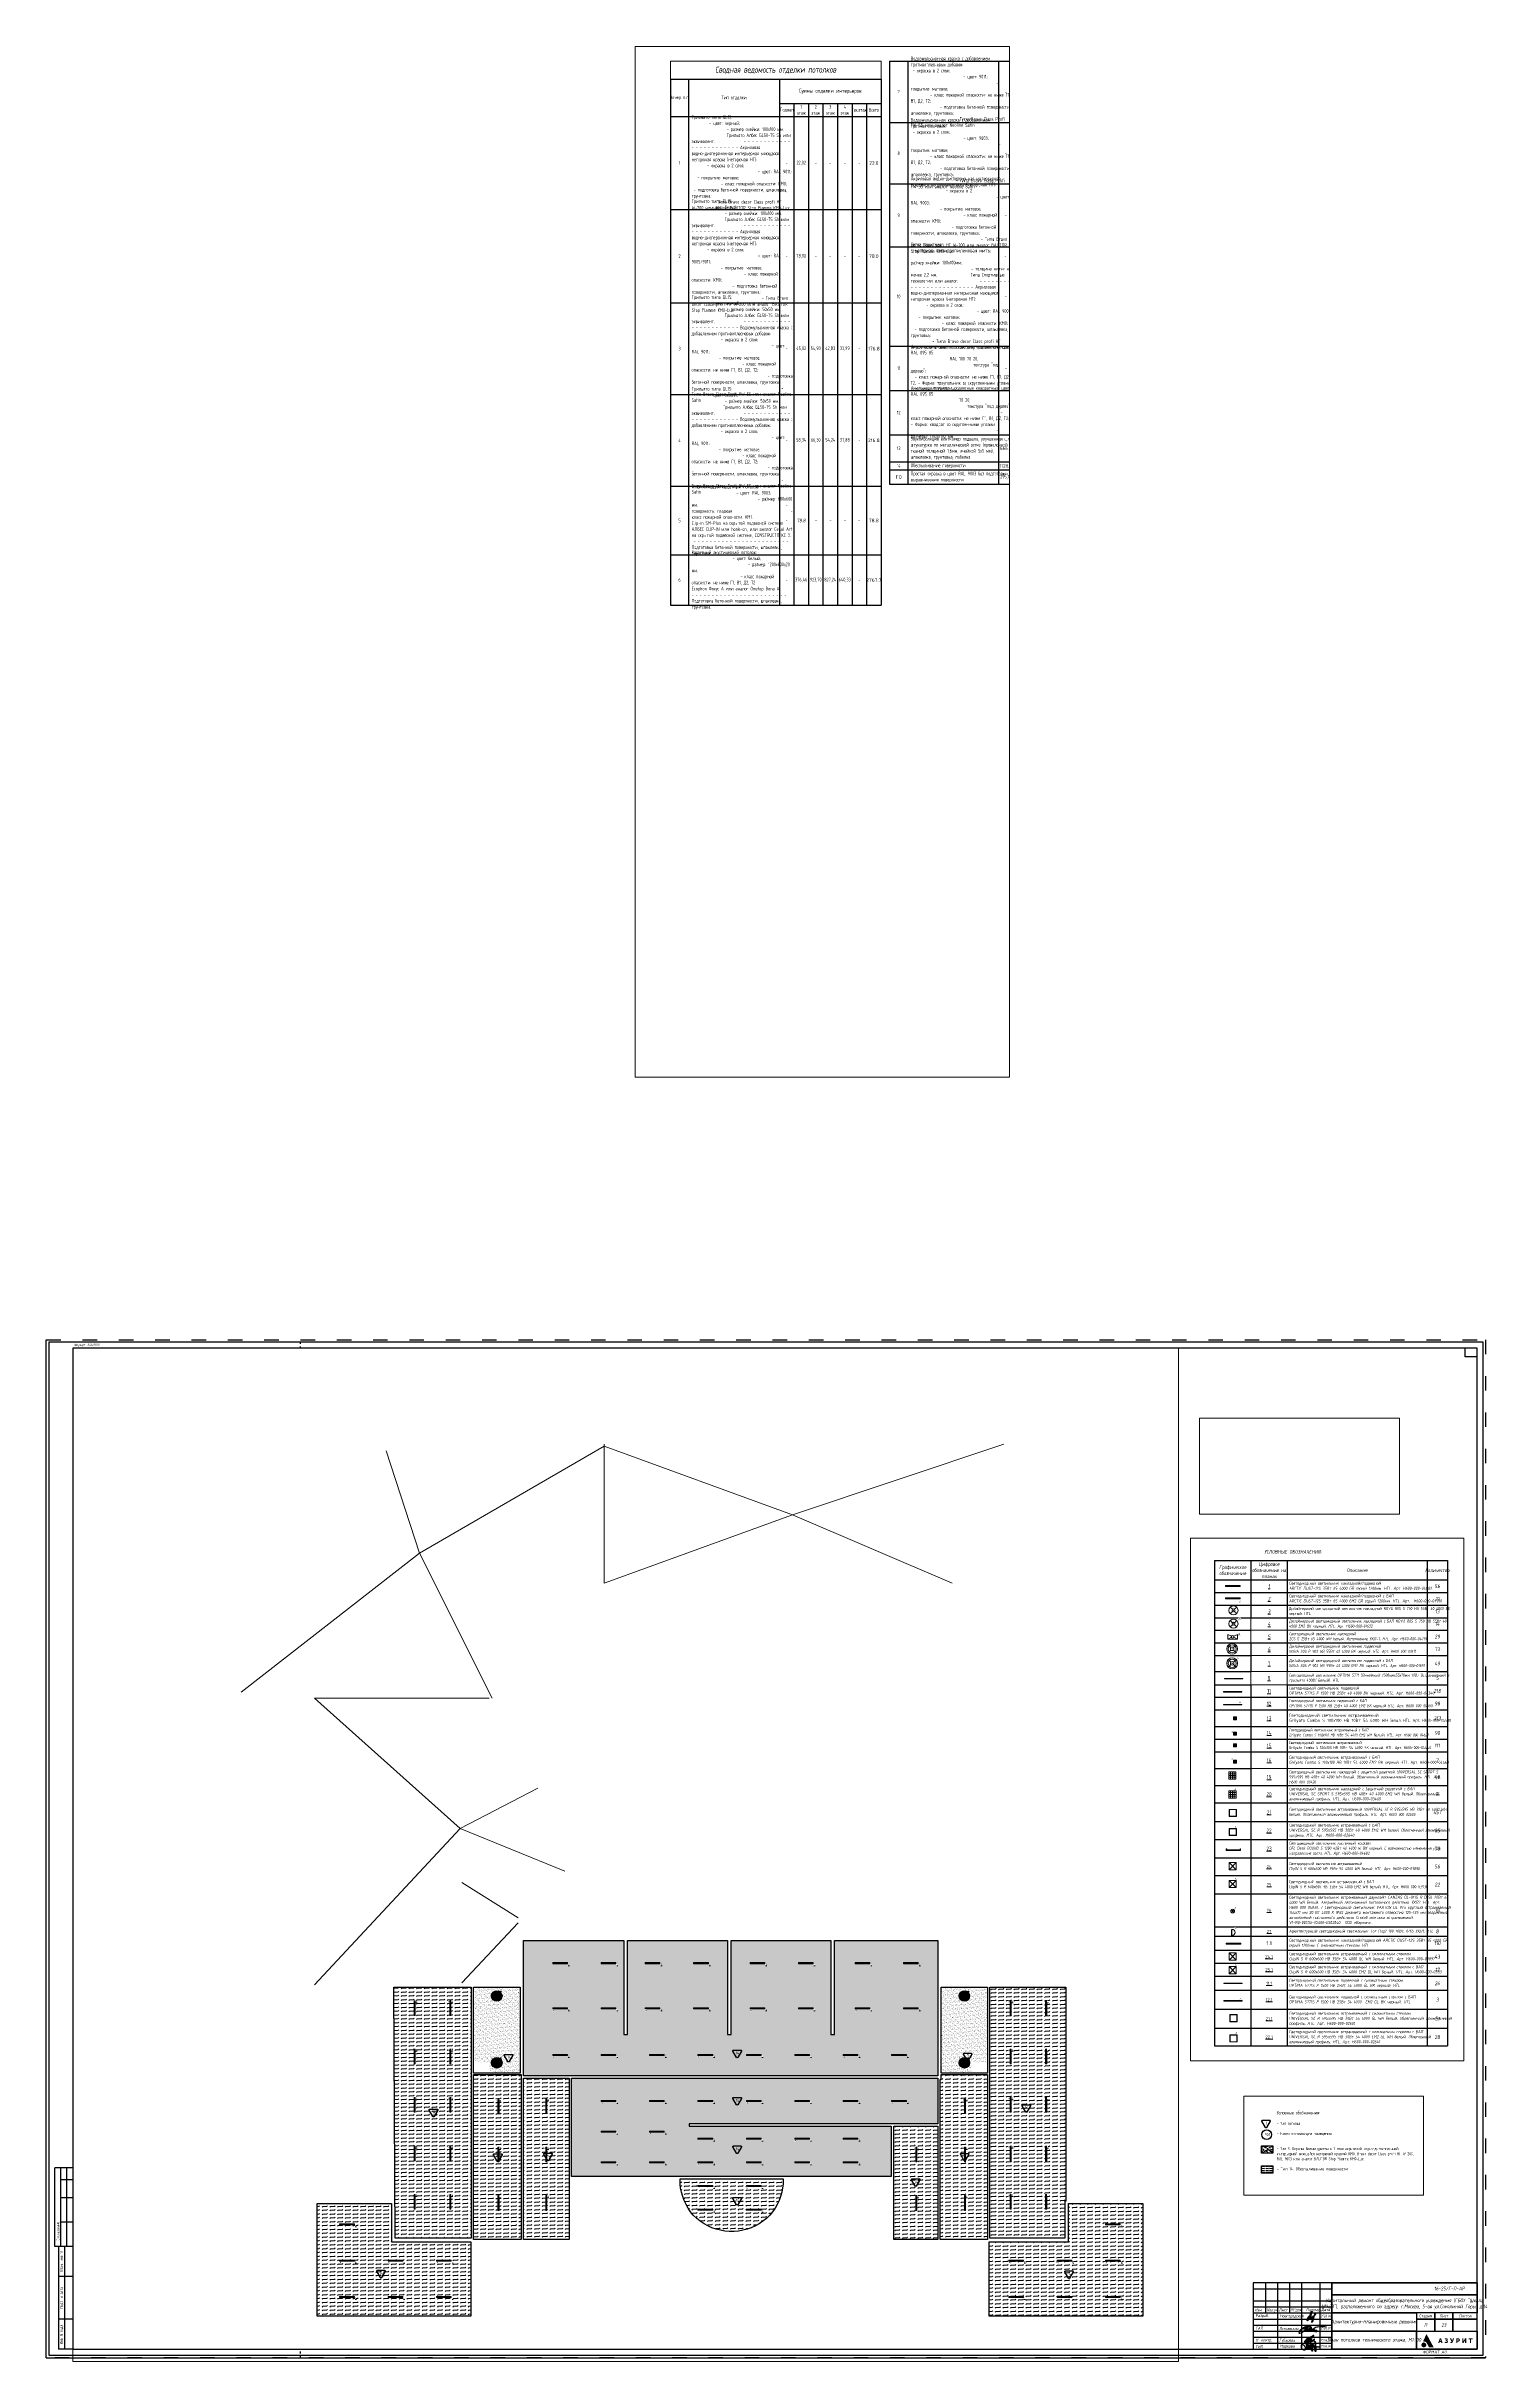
# Paper-space layout '23.тех.эт' of a CAD drawing. Header units: millimetres. Extents: x -8 to 3766, y -24 to 1889.
# Drawn here: x -8 to 1181, y -24 to 1889 of the extents above; entities outside this region: 1.
# The model-space entities are those that its viewports show. They can reach past a viewport. Long polylines and large blocks are cut down to what shows.
import ezdxf
from ezdxf.enums import TextEntityAlignment as Align

# ---------------------------------------------------------------- set-up
doc = ezdxf.new("R2010")
doc.units = ezdxf.units.MM
doc.linetypes.add('ACAD_ISO03W100', pattern=[30, 12, -18])
for name, color, linetype in [('_RAMKA', 7, 'Continuous'), ('X-ref Light', 250, 'Continuous'), ('X-ref Light Emergency', 249, 'Continuous'), ('АР_Таблицы', 250, 'Continuous')]:
    doc.layers.add(name, color=color, linetype=linetype)
for name, color, linetype, lineweight in [('_STAMP', 250, 'Continuous', 30), ('_TEXT', 189, 'Continuous', 30), ('_ЭОМ_ОБЩ_Освещение_текст тип светильника', 172, 'Continuous', 50), ('_ЭОМ_светильник А', 1, 'Continuous', 35), ('_ЭОМ_светильник Р', 4, 'Continuous', 35), ('АР_Маркер экспликации', 239, 'Continuous', 13), ('АР_Спецификация', 250, 'Continuous', 15), ('АР_тонкая линия', 250, 'Continuous', 0), ('Подписи', 5, 'Continuous', 25), ('СИЛА', 1, 'Continuous', 30), ('Текст', 251, 'Continuous', 13)]:
    doc.layers.add(name, color=color, linetype=linetype, lineweight=lineweight)
doc.layers.add('АР_Потолок_Покраска', color=7, linetype='Continuous', lineweight=5, true_color=0x007399)
doc.layers.get('X-ref Light').off()
doc.styles.add('gost', font='isocpeur.ttf')
doc.styles.add('ISOCPEUR', font='isocpeur.ttf', dxfattribs={"height": 800})
doc.styles.add('ISOCPEUR_1', font='isocpeur.ttf', dxfattribs={"width": 0.9, "height": 250})
doc.styles.add('ISOCUPER', font='isocpeur.ttf', dxfattribs={"width": 0.85, "oblique": 7})
doc.styles.add('Simplex', font='simplex.shx', dxfattribs={"width": 0.7, "oblique": 15, "height": 250})
doc.styles.add('Архитект', font='isocpeur.ttf', dxfattribs={"width": 0.8, "oblique": 8})
doc.styles.add('Архитектурный размер', font='isocpeur.ttf', dxfattribs={"width": 0.8, "oblique": 8})
doc.styles.add('ГОСТ', font='cad.shx', dxfattribs={"width": 0.8})

# ---------------------------------------------------------------- blocks, each defined once
blk = doc.blocks.new('Логотип Азурит')
at = {"layer": '_STAMP', "linetype": 'Continuous', "true_color": 0x1447b7}
h = blk.add_hatch(color=162, dxfattribs=at)
h.dxf.hatch_style = 1
h.paths.add_polyline_path([(-42.1, 4.2), (-42.1, 4.4), (-42.1, 4.6), (-42.2, 4.8), (-42.3, 4.9), (-42.4, 5.1), (-42.5, 5.3), (-42.6, 5.4), (-42.7, 5.5), (-42.8, 5.6), (-42.9, 5.7), (-43.1, 5.9), (-43.4, 6), (-43.6, 6), (-43.9, 6.1), (-44.2, 6.1), (-44.4, 6.1), (-44.5, 6), (-44.7, 6), (-44.9, 5.9), (-45, 5.8), (-45.2, 5.7), (-45.4, 5.6), (-45.5, 5.5), (-45.6, 5.3), (-45.7, 5.2), (-45.8, 5), (-45.9, 4.9), (-46, 4.7), (-46, 4.5), (-46.1, 4.3), (-46.1, 4.1), (-46.1, 3.9), (-46, 3.7), (-46, 3.5), (-45.9, 3.4), (-45.9, 3.2), (-45.8, 3.1), (-45.7, 3), (-45.6, 2.9), (-45.5, 2.8), (-45.4, 2.7), (-45.3, 2.6), (-45.2, 2.5), (-45.1, 2.4), (-45, 2.3), (-44.8, 2.3), (-44.7, 2.2), (-44.6, 2.2), (-44.4, 2.2), (-44.3, 2.1), (-44.1, 2.1), (-43.8, 2.1), (-43.6, 2.2), (-43.3, 2.3), (-43.1, 2.4), (-42.9, 2.5), (-42.7, 2.7), (-42.6, 2.8), (-42.4, 3), (-42.3, 3.1), (-42.3, 3.3), (-42.2, 3.5), (-42.1, 3.7), (-42.1, 3.8), (-42.1, 4)])
at = {"layer": '_STAMP', "linetype": 'Continuous', "true_color": 0x2a3756}
h = blk.add_hatch(color=159, dxfattribs=at)
h.dxf.hatch_style = 1
h.paths.add_polyline_path([(-39.4, 8.5), (-40, 9.6), (-40.6, 10.7), (-41.1, 11.7), (-41.6, 12.6), (-41.8, 12.9), (-41.9, 13), (-41.9, 12.9), (-42, 12.8), (-42.4, 12), (-42.8, 11.2), (-43.1, 10.5), (-43.5, 9.7), (-44.2, 8.3), (-44.5, 7.6), (-44.7, 7.1), (-44.8, 6.9), (-44.7, 6.9), (-44.5, 7), (-44.3, 7), (-44.1, 7), (-43.9, 7), (-43.7, 6.9), (-43.6, 6.9), (-43.4, 6.9), (-43.2, 6.8), (-43.1, 6.7), (-42.9, 6.7), (-42.7, 6.6), (-42.6, 6.5), (-42.4, 6.4), (-42.3, 6.3), (-42.2, 6.2), (-42, 6), (-41.9, 5.9), (-41.8, 5.8), (-41.7, 5.7), (-41.6, 5.5), (-41.3, 4.9), (-41, 4.4), (-40.6, 3.6), (-40, 2.6), (-39.8, 2.1), (-37.9, 2.1), (-36.5, 2.1), (-35.9, 2.1), (-36.5, 3.1), (-36.8, 3.8), (-37.2, 4.4), (-37.7, 5.3), (-38.2, 6.3), (-38.5, 6.9), (-38.9, 7.5)])
h = blk.add_hatch(color=159, dxfattribs=at)
h.dxf.hatch_style = 1
h.paths.add_polyline_path([(-29.3, 7.9), (-29.6, 8.8), (-29.9, 9.5), (-30.4, 9.5), (-30.9, 9.5), (-30.9, 9.4), (-31.3, 8.4), (-31.6, 7.3), (-32, 6.3), (-32.2, 5.6), (-32.1, 5.6), (-31.7, 5.6), (-31.2, 5.6), (-31.1, 6), (-31, 6.4), (-30.4, 6.4), (-29.8, 6.4), (-29.6, 6), (-29.5, 5.6), (-29, 5.6), (-28.5, 5.6), (-28.6, 5.8), (-28.9, 6.8)])
h.paths.add_polyline_path([(-30.8, 7.2), (-30.7, 7.3), (-30.6, 7.9), (-30.4, 8.4), (-30.4, 8.6), (-30.4, 8.7), (-30.4, 8.6), (-30.3, 8.4), (-30.2, 8.1), (-30.1, 7.7), (-30, 7.3), (-30, 7.2), (-30.4, 7.2)], flags=16)
h = blk.add_hatch(color=159, dxfattribs=at)
h.dxf.hatch_style = 1
h.paths.add_polyline_path([(-24.4, 7.3), (-24.5, 7.4), (-24.6, 7.5), (-24.7, 7.6), (-24.8, 7.6), (-24.7, 7.7), (-24.6, 7.8), (-24.5, 7.9), (-24.5, 8), (-24.4, 8.1), (-24.3, 8.2), (-24.3, 8.3), (-24.3, 8.3), (-24.3, 8.5), (-24.3, 8.7), (-24.3, 8.7), (-24.3, 8.8), (-24.4, 9), (-24.5, 9.1), (-24.6, 9.3), (-24.8, 9.4), (-24.9, 9.5), (-25.1, 9.5), (-25.3, 9.6), (-25.6, 9.6), (-25.7, 9.6), (-25.9, 9.6), (-26.1, 9.6), (-26.2, 9.5), (-26.4, 9.5), (-26.5, 9.4), (-26.7, 9.3), (-26.8, 9.2), (-26.9, 9.2), (-26.8, 9), (-26.6, 8.7), (-26.5, 8.5), (-26.5, 8.5), (-26.5, 8.5), (-26.3, 8.6), (-26.2, 8.7), (-26.1, 8.7), (-25.9, 8.8), (-25.8, 8.8), (-25.7, 8.8), (-25.6, 8.8), (-25.5, 8.8), (-25.5, 8.7), (-25.4, 8.7), (-25.3, 8.6), (-25.3, 8.6), (-25.3, 8.5), (-25.3, 8.4), (-25.3, 8.3), (-25.3, 8.2), (-25.4, 8.1), (-25.4, 8.1), (-25.4, 8.1), (-25.5, 8), (-25.6, 8), (-25.8, 8), (-26.1, 8), (-26.1, 7.6), (-26.1, 7.2), (-25.8, 7.2), (-25.5, 7.2), (-25.5, 7.2), (-25.4, 7.2), (-25.3, 7.2), (-25.3, 7.1), (-25.2, 7.1), (-25.2, 7), (-25.2, 7), (-25.2, 6.9), (-25.2, 6.8), (-25.2, 6.7), (-25.2, 6.6), (-25.2, 6.6), (-25.3, 6.5), (-25.3, 6.5), (-25.4, 6.5), (-25.4, 6.4), (-25.5, 6.4), (-25.7, 6.4), (-25.8, 6.4), (-25.9, 6.4), (-26, 6.4), (-26.2, 6.5), (-26.3, 6.6), (-26.4, 6.7), (-26.5, 6.8), (-26.8, 6.5), (-26.9, 6.3), (-27, 6.2), (-27, 6.1), (-27, 6.1), (-26.9, 6.1), (-26.8, 6), (-26.6, 5.8), (-26.4, 5.7), (-26.2, 5.6), (-26, 5.6), (-25.8, 5.6), (-25.5, 5.6), (-25.3, 5.6), (-25.1, 5.6), (-25, 5.7), (-24.9, 5.7), (-24.7, 5.8), (-24.6, 5.9), (-24.5, 5.9), (-24.4, 6), (-24.4, 6.1), (-24.3, 6.2), (-24.3, 6.4), (-24.2, 6.5), (-24.2, 6.7), (-24.2, 6.8), (-24.2, 6.9), (-24.2, 7.1), (-24.3, 7.2), (-24.3, 7.3)])
h = blk.add_hatch(color=159, dxfattribs=at)
h.dxf.hatch_style = 1
h.paths.add_polyline_path([(-19.6, 8), (-19.4, 8.7), (-19.1, 9.2), (-19, 9.5), (-19.2, 9.5), (-19.5, 9.5), (-20, 9.5), (-20, 9.4), (-20.3, 8.7), (-20.6, 7.8), (-20.6, 7.7), (-20.7, 7.6), (-20.7, 7.6), (-20.7, 7.7), (-20.8, 8), (-21, 8.4), (-21.3, 9.1), (-21.5, 9.5), (-22.1, 9.5), (-22.6, 9.5), (-22.4, 9.2), (-21.9, 8.2), (-21.3, 7.1), (-21.1, 6.6), (-21.1, 6.6), (-21.1, 6.5), (-21.1, 6.5), (-21.2, 6.4), (-21.3, 6.4), (-21.4, 6.4), (-21.5, 6.4), (-21.5, 6.4), (-21.6, 6.4), (-21.7, 6.5), (-21.8, 6.5), (-21.9, 6.5), (-21.9, 6.4), (-22.1, 6), (-22.2, 5.9), (-22.2, 5.8), (-22.1, 5.8), (-21.9, 5.7), (-21.8, 5.6), (-21.7, 5.6), (-21.5, 5.6), (-21.3, 5.6), (-21.1, 5.6), (-21, 5.6), (-20.9, 5.7), (-20.8, 5.7), (-20.7, 5.8), (-20.6, 5.8), (-20.6, 5.9), (-20.5, 6), (-20.3, 6.2), (-20.3, 6.4), (-20.2, 6.5), (-19.9, 7.3)])
h = blk.add_hatch(color=159, dxfattribs=at)
h.dxf.hatch_style = 1
h.paths.add_polyline_path([(-14.5, 7.5), (-14.4, 7.6), (-14.4, 7.7), (-14.3, 8), (-14.3, 8.2), (-14.3, 8.4), (-14.4, 8.6), (-14.4, 8.8), (-14.5, 8.9), (-14.6, 9), (-14.6, 9.1), (-14.7, 9.2), (-14.8, 9.3), (-14.9, 9.4), (-15.1, 9.4), (-15.2, 9.5), (-15.3, 9.5), (-15.5, 9.5), (-16.3, 9.5), (-17.2, 9.5), (-17.2, 7.6), (-17.2, 5.6), (-16.7, 5.6), (-16.3, 5.6), (-16.3, 6.2), (-16.3, 6.8), (-15.9, 6.8), (-15.6, 6.8), (-15.4, 6.9), (-15.2, 6.9), (-15, 7), (-14.8, 7.1), (-14.7, 7.2), (-14.6, 7.4)])
h.paths.add_polyline_path([(-15.6, 7.7), (-15.7, 7.7), (-16, 7.7), (-16.3, 7.7), (-16.3, 8.2), (-16.3, 8.7), (-15.9, 8.7), (-15.6, 8.7), (-15.6, 8.7), (-15.5, 8.7), (-15.4, 8.6), (-15.4, 8.5), (-15.3, 8.4), (-15.3, 8.4), (-15.3, 8.2), (-15.3, 8.1), (-15.3, 8), (-15.3, 7.9), (-15.4, 7.9), (-15.4, 7.8), (-15.4, 7.8), (-15.5, 7.7)], flags=16)
h = blk.add_hatch(color=159, dxfattribs=at)
h.dxf.hatch_style = 1
h.paths.add_polyline_path([(-10.1, 7.8), (-10, 8), (-9.9, 8.1), (-9.9, 7.9), (-10, 7.5), (-10, 6.7), (-10, 5.6), (-9.5, 5.6), (-9, 5.6), (-9, 7.6), (-9, 9.5), (-9.5, 9.5), (-10, 9.5), (-10.4, 8.9), (-10.8, 8.1), (-11, 7.8), (-11.3, 7.3), (-11.4, 7.1), (-11.4, 7), (-11.4, 7.3), (-11.4, 7.8), (-11.4, 8.6), (-11.4, 9.5), (-11.9, 9.5), (-12.3, 9.5), (-12.3, 7.6), (-12.3, 5.6), (-11.9, 5.6), (-11.4, 5.6), (-11.2, 5.9), (-10.6, 6.9), (-10.3, 7.4)])
h = blk.add_hatch(color=159, dxfattribs=at)
h.dxf.hatch_style = 1
h.paths.add_polyline_path([(-3.7, 9.1), (-3.7, 9.5), (-5.4, 9.5), (-7.1, 9.5), (-7.1, 9.1), (-7.1, 8.7), (-6.5, 8.7), (-5.9, 8.7), (-5.9, 7.2), (-5.9, 5.6), (-5.4, 5.6), (-5, 5.6), (-5, 7.2), (-5, 8.7), (-4.3, 8.7), (-3.7, 8.7)])
blk = doc.blocks.new('подпись Липавская')
at = {"color": 162, "lineweight": 18, "true_color": 0x0034d1}
for points, knots in [([(2.4, -0.6), (1.9, -1.1), (1.5, -1.5), (0.6, -2.3), (0.2, -2.6), (-0.4, -3.1), (-0.8, -3.3), (-1.5, -3.6), (-1.9, -3.7), (-2.4, -3.8), (-2.6, -3.8), (-2.9, -3.6), (-3, -3.5), (-3.1, -3.2), (-3, -3.1), (-3, -2.6), (-2.9, -2.3), (-2.6, -1.9), (-2.5, -1.7), (-2, -1), (-1.6, -0.6), (-0.8, 0.1), (-0.4, 0.4), (0.6, 0.9), (1, 1.2), (1.6, 1.4), (1.6, 1.4), (1.7, 1.5)], [1.927995, 1.927995, 1.927995, 1.927995, 2.162861, 2.162861, 2.342684, 2.342684, 2.481252, 2.481252, 2.589465, 2.589465, 2.644352, 2.644352, 2.684993, 2.684993, 2.725633, 2.725633, 2.816518, 2.816518, 2.907403, 2.907403, 3.101021, 3.101021, 3.294638, 3.294638, 3.488255, 3.488255, 3.514244, 3.514244, 3.514244, 3.514244]), ([(1.5, 0.1), (1.6, 0.1), (1.8, 0.1), (2, 0.2), (2.1, 0.3), (2.5, 0.4), (2.7, 0.6), (3, 0.7)], [0.9055552, 0.9055552, 0.9055552, 0.9055552, 0.9629326, 0.9629326, 1.02031, 1.02031, 1.1239395, 1.1239395, 1.1239395, 1.1239395]), ([(6.8, 0.3), (6.6, 0.1), (6.3, 0), (5.8, -0.3), (5.5, -0.5), (5, -0.7), (4.7, -0.8), (4.2, -1), (4, -1), (3.6, -1.1), (3.4, -1.1), (3, -1.1), (2.8, -1.1), (2.6, -1), (2.5, -1), (2.4, -0.8), (2.3, -0.7), (2.4, -0.6)], [4.3062538, 4.3062538, 4.3062538, 4.3062538, 4.4138757, 4.4138757, 4.5214976, 4.5214976, 4.6291196, 4.6291196, 4.7090277, 4.7090277, 4.7729116, 4.7729116, 4.8231548, 4.8231548, 4.8495834, 4.8495834, 4.87234, 4.87234, 4.87234, 4.87234]), ([(2.8, -0.2), (3.1, 0.1), (3.6, 0.3), (4.3, 0.6), (4.6, 0.7), (5.2, 0.9), (5.6, 0.9), (6.2, 1), (6.5, 1), (6.8, 1)], [4.9347748, 4.9347748, 4.9347748, 4.9347748, 5.0568055, 5.0568055, 5.1788362, 5.1788362, 5.3146558, 5.3146558, 5.3908243, 5.3908243, 5.3908243, 5.3908243]), ([(5.1, 2.3), (5.5, 2.3), (5.9, 2.2), (6.5, 2), (6.7, 2), (7.1, 1.6), (7.3, 1.3), (7.3, 1), (7.2, 0.9), (7.2, 0.8)], [3.9400756, 3.9400756, 3.9400756, 3.9400756, 4.077799, 4.077799, 4.1515227, 4.1515227, 4.2252463, 4.2252463, 4.2499379, 4.2499379, 4.2499379, 4.2499379]), ([(7.2, 0.8), (7.3, 0.7), (7.3, 0.5), (7.3, 0.3), (7.3, 0.2), (7.3, 0), (7.2, 0), (7.2, 0)], [5.43291642, 5.43291642, 5.43291642, 5.43291642, 5.46279586, 5.46279586, 5.4926753, 5.4926753, 5.50331351, 5.50331351, 5.50331351, 5.50331351]), ([(7.2, 0), (7.4, 0), (7.5, 0), (7.8, 0), (8, 0), (8.2, -0.2), (8.3, -0.3), (8.3, -0.4)], [6.0978529, 6.0978529, 6.0978529, 6.0978529, 6.1425729, 6.1425729, 6.1872929, 6.1872929, 6.2036694, 6.2036694, 6.2036694, 6.2036694]), ([(8.7, -0.5), (8.8, -0.1), (9.2, 0.3), (9.8, 0.8), (10.2, 1.1), (11, 1.4), (11.4, 1.5), (12.7, 1.7), (13.6, 1.8), (15, 1.9), (15.7, 1.9), (16.8, 1.9), (17.2, 1.9), (18, 1.8), (18.5, 1.8), (19.2, 1.7), (19.4, 1.7), (19.7, 1.7)], [7.769656, 7.769656, 7.769656, 7.769656, 7.921996, 7.921996, 8.074335, 8.074335, 8.226675, 8.226675, 8.542229, 8.542229, 8.775159, 8.775159, 8.93404, 8.93404, 9.09292, 9.09292, 9.186254, 9.186254, 9.186254, 9.186254]), ([(6.6, -0.7), (6.5, -0.8), (6.4, -0.9), (6, -1.1), (5.7, -1.3), (5.4, -1.4), (5.3, -1.4), (5.2, -1.4), (5.1, -1.4), (5, -1.4), (5, -1.4), (4.9, -1.4), (4.8, -1.3), (4.8, -1.1), (4.8, -1.1), (4.9, -1), (4.9, -1), (4.9, -0.9), (5, -0.9), (5.1, -0.8), (5.3, -0.7), (5.5, -0.6), (5.6, -0.5), (5.9, -0.4), (6, -0.3), (6.3, -0.3), (6.3, -0.3), (6.4, -0.2)], [5.5967371, 5.5967371, 5.5967371, 5.5967371, 5.6654435, 5.6654435, 5.7341498, 5.7341498, 5.7599769, 5.7599769, 5.7754743, 5.7754743, 5.7848694, 5.7848694, 5.7920528, 5.7920528, 5.7992363, 5.7992363, 5.8064198, 5.8064198, 5.8255794, 5.8255794, 5.8652806, 5.8652806, 5.9049817, 5.9049817, 5.9720452, 5.9720452, 5.9983972, 5.9983972, 5.9983972, 5.9983972]), ([(7.7, -1.2), (7.7, -1.3), (7.6, -1.3), (7.4, -1.4), (7.3, -1.5), (7.1, -1.5), (7, -1.5), (6.9, -1.4), (6.9, -1.4), (6.8, -1.3), (6.8, -1.2), (6.8, -1.1), (6.8, -1), (6.9, -0.9), (6.9, -0.9), (7, -0.8), (7.1, -0.7), (7.4, -0.6), (7.6, -0.5), (7.7, -0.5)], [6.3030834, 6.3030834, 6.3030834, 6.3030834, 6.3311025, 6.3311025, 6.3581066, 6.3581066, 6.3684891, 6.3684891, 6.3749758, 6.3749758, 6.3814625, 6.3814625, 6.3879491, 6.3879491, 6.4022384, 6.4022384, 6.4305971, 6.4305971, 6.4944159, 6.4944159, 6.4944159, 6.4944159]), ([(8.6, -1.2), (8.5, -1.3), (8.4, -1.3), (8.3, -1.4), (8.2, -1.4), (8.1, -1.5), (8, -1.5), (7.9, -1.4), (7.8, -1.4), (7.7, -1.3), (7.7, -1.3), (7.7, -1.2)], [6.63437936, 6.63437936, 6.63437936, 6.63437936, 6.65591892, 6.65591892, 6.6718971, 6.6718971, 6.68234273, 6.68234273, 6.6889962, 6.6889962, 6.69151939, 6.69151939, 6.69151939, 6.69151939]), ([(9.7, -1.1), (9.9, -1.1), (10.3, -1), (11, -1), (11.3, -1), (11.8, -1.2), (11.9, -1.4), (12.1, -1.8), (12, -2.1), (11.8, -2.3), (11.7, -2.4), (11.3, -2.5), (11.2, -2.5), (10.6, -2.5), (10.3, -2.5), (9.7, -2.3), (9.5, -2.2), (9.1, -2), (8.9, -1.9), (8.6, -1.5), (8.6, -1.4), (8.6, -1.2)], [7.0162906, 7.0162906, 7.0162906, 7.0162906, 7.0993883, 7.0993883, 7.1824861, 7.1824861, 7.2545595, 7.2545595, 7.301037, 7.301037, 7.3475144, 7.3475144, 7.3939919, 7.3939919, 7.486045, 7.486045, 7.578098, 7.578098, 7.6546435, 7.6546435, 7.6967383, 7.6967383, 7.6967383, 7.6967383]), ([(9.2, -0.6), (9.2, -0.6), (9.3, -0.6), (9.5, -0.5), (9.5, -0.5), (9.6, -0.5), (9.7, -0.6), (9.8, -0.8), (9.8, -0.8), (9.8, -0.9), (9.8, -1), (9.8, -1), (9.7, -1.1), (9.7, -1.1)], [6.85701628, 6.85701628, 6.85701628, 6.85701628, 6.88166544, 6.88166544, 6.8944683, 6.8944683, 6.90289754, 6.90289754, 6.91132677, 6.91132677, 6.91975601, 6.91975601, 6.93200035, 6.93200035, 6.93200035, 6.93200035])]:
    blk.add_open_spline(points, degree=3, knots=knots, dxfattribs=at)
blk.add_spline([(0, 0), (0, -0.1), (0.3, -0.2), (0.8, 0), (1.4, 0.3), (1.9, 0.6), (2.3, 0.9), (2.7, 1.2), (2.9, 1.5), (3, 1.7), (3, 1.9), (2.7, 1.9), (2.4, 1.7), (1.8, 1.3), (1.5, 1), (1.2, 0.5), (1.1, 0.1), (1.2, -0.1), (1.6, -0.2), (2.1, 0), (2.5, 0.2), (2.9, 0.4), (3.5, 0.7), (4.1, 1.2), (4.6, 1.8), (4.8, 2.1), (4.9, 2.3), (4.5, 2.1), (4.1, 1.7), (3.7, 1.3), (3.1, 0.5), (2.4, -0.2), (1.7, -1), (0.7, -1.8), (-0.1, -2.5), (-1.4, -3.3), (-2.7, -3.4), (-2.7, -2.6), (-2.3, -1.8), (-1.6, -1), (-0.5, -0.1), (1, 0.8), (2, 1.3), (3.5, 1.8), (4.9, 2), (5.9, 2), (6.5, 1.8), (6.9, 1.5), (7, 1.1), (6.6, 0.4), (5.7, -0.1), (4.4, -0.6), (3.4, -0.9), (2.6, -0.8), (3.8, 0.1), (4.9, 0.5), (6.3, 0.7), (7.1, 0.5), (7, 0.1), (6.8, -0.2), (6.4, -0.5), (5.9, -0.9), (5, -1.2), (5.4, -0.9), (5.6, -0.8), (5.9, -0.6), (6.2, -0.5), (6.9, -0.3), (7.6, -0.2), (8, -0.4), (8.1, -0.4), (8, -0.6), (7.7, -1), (7.3, -1.2), (7, -1.2), (7.2, -1), (7.4, -0.9), (7.8, -0.7), (8.1, -0.6), (8.4, -0.6), (8.5, -0.7), (8.4, -1.1), (8.2, -1.2), (8, -1.2), (8, -1), (8.2, -0.9), (8.7, -0.9), (9, -0.9), (9.6, -0.8), (9.4, -1.1), (10.8, -1.2), (11.7, -1.6), (11.8, -1.9), (10.3, -2.2), (9.5, -1.9), (8.9, -1.5), (8.8, -0.7), (9.2, -0.1), (9.8, 0.5), (10.7, 1), (12.2, 1.4), (13.8, 1.6), (15.5, 1.7), (16.6, 1.7), (17.2, 1.6), (18.3, 1.6), (19.6, 1.4)], degree=3, dxfattribs=at)
for points in [[(0.2, 0.1), (0.5, 0.1), (0.6, 0.2), (0.9, 0.3)], [(1.6, 0.7), (1.9, 0.9), (2.1, 1), (2.3, 1.2)], [(2, 1.1), (1.8, 0.9), (1.7, 0.8), (1.6, 0.7)], [(3.3, 0.4), (3.1, 0.2), (3, 0), (2.8, -0.2)], [(3.2, 2), (3.6, 2), (3.9, 2.1), (4.2, 2.2)], [(8.3, -0.4), (8.4, -0.4), (8.6, -0.4), (8.7, -0.5)]]:
    blk.add_open_spline(points, degree=3, dxfattribs=at)
blk = doc.blocks.new('A$C87e5faed')
at = {"color": 172, "true_color": 0x1616e3}
for p, q in [((4.5, 4), (1.3, 0.4)), ((1.3, 0.4), (4.4, 3.1)), ((1.3, 0.4), (4.4, 3)), ((4.5, 3.9), (1.4, 0.4)), ((2.7, -0.6), (4.6, 1.4)), ((2.8, -0.6), (4.6, 1.3)), ((3.9, 0), (3.2, -0.6)), ((3.9, 0), (4, 0.1)), ((4, 0.1), (4.6, 0.7)), ((4.1, 0.2), (4.6, 0.6)), ((4.5, 3.2), (4.7, 3.4)), ((4.5, 3.1), (4.7, 3.3)), ((4.6, 1.4), (5.1, 1.9)), ((4.6, 1.4), (4.9, 1.8)), ((4.6, 0.5), (4.6, 0.3)), ((4.6, 0.3), (4.8, 0.2)), ((4.7, 0.7), (7.2, 2.9)), ((4.9, 1.3), (4.7, 0.9)), ((4.7, 0.7), (4.7, 0.6)), ((4.7, 0.6), (4.7, 0.3)), ((4.7, 0.3), (4.8, 0.3)), ((4.8, 0.8), (7.2, 3)), ((5, 1.3), (4.8, 0.8)), ((4.8, 0.3), (5.3, 0.4)), ((4.8, 0.2), (5.3, 0.4)), ((4.8, 0.2), (5.3, 0.4)), ((7.2, 3), (5, 1.3)), ((7.1, 3), (5, 1.3)), ((5.1, 2), (7.4, 4.8)), ((5.2, 2.1), (7.4, 4.8)), ((5.3, 0.4), (7.5, 2)), ((5.3, 0.4), (6.5, 1.2)), ((6.7, 1.4), (6.2, 0.8)), ((6.5, 1.2), (6.2, 0.8)), ((6.7, 1.4), (7.6, 2)), ((6.7, 0.6), (7.1, 0.9)), ((7.5, 2), (6.8, 1.5)), ((6.8, 0.5), (7.2, 1)), ((6.9, 1.5), (6.9, 1.5)), ((7.8, 1.8), (7.1, 0.9)), ((7.2, 1), (8, 1.7)), ((7.9, 1.7), (7.2, 1)), ((7.2, 1), (7.3, 0.8)), ((7.3, 1), (8, 1.6)), ((7.4, 0.9), (7.3, 1)), ((7.3, 0.8), (7.5, 0.8)), ((7.4, 4.8), (8.7, 5.6)), ((7.4, 4.8), (8.7, 5.6)), ((7.4, 0.9), (7.5, 0.9)), ((7.5, 2), (7.6, 2)), ((7.5, 0.8), (7.8, 0.9)), ((7.5, 0.9), (7.8, 0.9)), ((7.8, 0.9), (9, 1.7)), ((7.8, 0.9), (9.1, 1.6)), ((9.2, 1.5), (10.5, 0.4)), ((9.2, 1.4), (10.5, 0.4)), ((9.7, 2.6), (9.6, 2.6)), ((9.7, 2.5), (9.6, 2.5)), ((9.8, 2.5), (9.7, 2.6)), ((9.7, 2.5), (9.7, 2.5)), ((3, -0.7), (2.7, -0.6)), ((3, -0.7), (2.8, -0.6)), ((3.2, -0.6), (3, -0.7)), ((3.3, -0.6), (3, -0.7)), ((3.9, 0), (3.3, -0.6)), ((10.2, -0.7), (7.3, -2.5)), ((10.2, -0.8), (7.3, -2.6))]:
    blk.add_line(p, q, dxfattribs=at)
for points in [[(3.9, 0), (3.1, -0.2), (2.4, -0.3), (2.1, -0.3), (2.1, -0.1), (2.4, 0.2), (4.5, 1.6)], [(4, 0.1), (3.1, -0.2), (2.4, -0.3), (2.2, -0.2), (2.2, -0.1), (2.5, 0.2), (4.5, 1.6), (4.6, 1.4)], [(4.6, 0.5), (4.2, 0.1), (4, 0.1)], [(4.6, 0.6), (4.6, 0.5), (4.2, 0.2), (4.1, 0.2)], [(4.5, 3.1), (4.4, 2.2), (4.6, 1.6)], [(4.4, 3), (4.4, 2.2), (4.5, 1.6)], [(4.6, 1.6), (5.1, 2)], [(4.6, 1.6), (4.9, 1.8)], [(4.6, 1.6), (4.6, 1.4)], [(4.6, 1.4), (4.7, 0.9)], [(4.6, 1.3), (4.7, 0.9), (4.6, 0.7)]]:
    blk.add_lwpolyline(points, dxfattribs=at)
for points in [[(4.7, 3.3), (5.1, 3.7, 0.664719), (5, 3.9, 0.116051), (4.6, 3.6, 0.12803), (4.5, 3.4), (4.4, 3.1)], [(4.7, 3.4), (5.1, 3.7, 0.620604), (5, 3.8, 0.116009), (4.7, 3.6, 0.126024), (4.5, 3.3), (4.5, 3.2)], [(5.1, 1.9), (5.4, 2.1), (9.2, 5.1, 0.828646), (8.7, 5.6)], [(5.2, 2.1), (5.4, 2.2), (9.1, 5.1, 0.817588), (8.7, 5.6)]]:
    blk.add_lwpolyline(points, format="xyb", dxfattribs=at)
for centre, radius, start, end in [((6.4, 0.7), 0.164, 144.8899, 225.505), ((6.4, 0.7), 0.222, 144.8899, 225.505), ((6.5, 0.9), 0.486, 237.4946, 304.5474), ((6.5, 0.9), 0.428, 237.4946, 304.5474), ((7.2, 2.9), 0.0636, 335.3486, 107.8343), ((7.9, 1.7), 0.131, 327.1495, 150.1539), ((7.9, 1.7), 0.0731, 327.1495, 150.1539), ((9.7, 1.9), 0.682, 96.4472, 194.9902), ((9.7, 1.9), 0.624, 96.4472, 193.5642), ((8.4, 3), 1.49, 299.157, 339.3007), ((8.4, 3), 1.44, 299.6881, 338.4776), ((9.7, 1.9), 0.624, 199.0634, 220.3111), ((9.7, 1.9), 0.682, 200.0512, 220.3111), ((9.9, -0.1), 0.707, 295.4048, 36.3986), ((9.9, -0.1), 0.765, 295.4048, 36.3986)]:
    blk.add_arc(centre, radius, start, end, dxfattribs=at)
blk = doc.blocks.new('Маркова')
at = {"layer": 'Подписи'}
for points in [[(44384.2, 26837.5), (44384, 26838), (44383.9, 26838.5), (44383.7, 26838.9), (44383.4, 26839.4), (44382.9, 26839.8), (44382.4, 26840), (44381.9, 26839.9), (44381.5, 26839.5), (44381.4, 26839.1), (44381.4, 26838.7), (44381.6, 26838.2), (44381.8, 26837.8), (44382.2, 26837.4), (44382.8, 26837.1), (44383.5, 26837.1), (44384, 26837.2), (44384.6, 26837.8), (44384.7, 26838.6), (44384.7, 26839.2), (44384.7, 26840.2), (44384.7, 26840.9)], [(44385, 26840.5), (44384.8, 26841), (44384.6, 26841.2), (44384.4, 26841.2), (44384.2, 26841), (44384.2, 26840.5), (44384.4, 26840), (44384.6, 26839.2), (44384.9, 26838.5), (44385.2, 26837.9), (44385.4, 26839.1), (44385.4, 26839.9), (44385.4, 26840.6), (44385.4, 26840.9), (44385.2, 26841), (44385.2, 26840.8), (44385.3, 26839.8), (44385.7, 26838.2), (44385.8, 26837.9), (44386.1, 26838.4), (44386.2, 26839.1), (44386.2, 26839.4), (44385.9, 26839.4), (44385.7, 26839), (44385.8, 26838.6), (44386.2, 26838.3), (44386.4, 26838), (44386.6, 26837.9), (44386.8, 26838.7), (44386.9, 26839.3), (44386.7, 26839.7), (44386.4, 26839.8), (44386, 26839.7), (44385.9, 26839.3), (44386, 26838.9), (44386.1, 26838.5), (44386.2, 26838.4), (44386.5, 26838.4), (44386.8, 26838.8), (44386.7, 26839.4), (44386.7, 26838.9), (44386.9, 26838.2), (44387.1, 26838), (44387.2, 26837.9), (44387.4, 26838.1), (44387.5, 26839), (44387.4, 26839.8), (44387.2, 26840.7), (44387.8, 26837.9), (44387.9, 26837.4), (44388, 26837), (44388.1, 26836.5), (44388.1, 26836.2), (44387.9, 26836.3), (44387.5, 26836.8), (44387.3, 26837.5), (44387.2, 26838.2), (44387.2, 26838.9), (44387.6, 26839.4), (44387.7, 26839.4), (44387.8, 26838.9), (44388, 26838.5), (44388.2, 26838.2), (44388.3, 26838.2), (44388.5, 26838.6), (44388.6, 26839.3), (44388.6, 26839.8), (44389, 26838.6), (44388.8, 26839.4), (44389, 26839.6), (44389.2, 26839.2), (44389.3, 26838.9), (44389.5, 26838.7), (44389.7, 26839), (44389.9, 26839.7), (44390, 26840.3), (44389.9, 26841.6), (44389.7, 26841.8), (44389.6, 26841.7), (44389.6, 26841.3), (44389.7, 26840.3), (44389.9, 26838.8), (44390, 26837.8), (44390, 26837.1), (44390, 26836.1), (44389.7, 26836.3), (44389.5, 26836.9), (44389.4, 26837.9), (44389.4, 26838.5), (44389.5, 26839.2), (44389.9, 26838.8), (44389.9, 26838.6), (44390.1, 26838), (44390.3, 26838.4), (44390.7, 26839), (44390.8, 26838.7), (44391.2, 26839), (44391.4, 26838.7), (44391.9, 26838.8), (44392.2, 26838.7), (44392.6, 26838.8)]]:
    blk.add_spline(points, degree=3, dxfattribs=at)
blk = doc.blocks.new('_Azurit_Stamp 1')
at = {"layer": '_STAMP', "lineweight": -2}
for p, q in [((-185, 50), (-120, 50)), ((-185, 40), (-120, 40)), ((-120, 55), (-120, 0)), ((-185, 25), (-120, 25)), ((-185, 20), (-120, 20)), ((-185, 15), (-120, 15)), ((-185, 10), (-120, 10)), ((-185, 5), (-120, 5))]:
    blk.add_line(p, q, dxfattribs=at)
at = {"layer": '_STAMP', "lineweight": 30}
for p, q in [((-175, 55), (-175, 30)), ((-165, 55), (-165, 0)), ((-155, 55), (-155, 30)), ((-145, 55), (-145, 0)), ((-130, 55), (-130, 0)), ((-185, 35), (-120, 35)), ((-185, 30), (-120, 30))]:
    blk.add_line(p, q, dxfattribs=at)
at = {"layer": '_STAMP', "lineweight": -2}
blk.add_lwpolyline([(-185, 0), (0, 0), (0, 55), (-185, 55)], close=True, dxfattribs=at)
at = {"layer": '_STAMP', "lineweight": 30}
for points in [[(-185, 0), (0, 0), (0, 55), (-185, 55)], [(-120, 55), (0, 55), (0, 45), (-120, 45)], [(-120, 45), (0, 45), (0, 30), (-120, 30)], [(-120, 30), (-50, 30), (-50, 15), (-120, 15)], [(-50, 25), (-35, 25), (-35, 30), (-50, 30)], [(-50, 15), (-35, 15), (-35, 25), (-50, 25)], [(-35, 25), (-20, 25), (-20, 30), (-35, 30)], [(-35, 15), (-20, 15), (-20, 25), (-35, 25)], [(-20, 25), (0, 25), (0, 30), (-20, 30)], [(-20, 15), (0, 15), (0, 25), (-20, 25)], [(-120, 15), (-50, 15), (-50, 0), (-120, 0)], [(-50, 15), (0, 15), (0, 0), (-50, 0)]]:
    blk.add_lwpolyline(points, close=True, dxfattribs=at)
at = {"layer": 'Подписи', "color": 172, "true_color": 0x1616e3}
blk.add_spline([(-137.1, 31.6), (-140.4, 23.9), (-140.3, 25.2), (-138.5, 27.5), (-137.1, 29), (-136.5, 30.8), (-136.6, 31.1), (-136.7, 30.8), (-138.4, 25.3), (-138.5, 25), (-136.8, 27.1), (-137, 26.8), (-137.4, 25.2), (-135.9, 27.1), (-136, 26.9), (-136.4, 25.8), (-133.9, 28.9), (-133.8, 29.5), (-134, 29.7), (-134.6, 28.3), (-136.5, 22.3), (-136.4, 23.4), (-135.8, 25.4), (-133.8, 28.5), (-132.9, 30)], degree=3, dxfattribs=at)
at = {"color": 172, "true_color": 0x1616e3}
blk.add_blockref('подпись Липавская', (-144.2, 16.9), dxfattribs=at)
at = {"color": 172, "true_color": 0x1616e3, "xscale": 1.418317179910401, "yscale": 1.418317179910401, "zscale": 1.418317179910401}
blk.add_blockref('Маркова', (-63092.4, -38063.9), dxfattribs=at)
at = {"color": 241, "ltscale": 100, "true_color": 0xf7abae}
blk.add_blockref('A$C87e5faed', (-144.2, 5.7), dxfattribs=at)
at = {"linetype": 'Continuous'}
blk.add_blockref('Логотип Азурит', (0, -0.5), dxfattribs=at)
at = {"layer": '_STAMP', "color": 7, "lineweight": -2, "char_height": 3, "attachment_point": 5, "style": 'Архитектурный размер'}
for s, insert, width in [('Капитальный ремонт общеобразовательного учреждения (ГБОУ "Школа №429"), расположенного по адресу: г.Москва, 5-ая ул.Соколиной Горы, д.14', (-60, 37.5), 120), ('Архитектурно-планировочные решения', (-85, 22.5), 70)]:
    blk.add_mtext(s, dxfattribs=dict(at, insert=insert, width=width))
at = {"layer": '_STAMP', "color": 7, "lineweight": -2, "attachment_point": 4}
for s, width, gutter_width, heights, insert, char_height, style in [('{\\C256;\\c0;16-25/Г-П-АР}', 69.159, 0, [9.61], (-35.5, 50.2), 3, 'Архитектурный размер'), ('Изм', 10, 12.5, [0], (-183.7, 32.5), 2.5, 'Архитект'), ('Разраб.', 20, 12.5, [0], (-183, 27.5), 2.5, 'Архитект'), ('Кол.уч', 10, 12.5, [0], (-173.7, 32.2), 2.5, 'Архитект'), ('Лист', 10, 12.5, [0], (-163.7, 32.5), 2.5, 'Архитект'), ('Новгородская', 19.036, 12.5, [0], (-163, 27.2), 2.5, 'Архитект'), ('N%%Dдок', 10, 12.5, [0], (-153.7, 32.5), 2.5, 'Архитект'), ('Подпись', 10, 12.5, [0], (-141.2, 32.5), 2.5, 'Архитект'), ('Дата', 10, 12.5, [0], (-128.7, 32.5), 2.5, 'Архитект'), ('ГАП', 20, 12.5, [0], (-183, 17.3), 2.5, 'Архитект'), ('Н. контр.', 20, 12.5, [0], (-183, 7.3), 2.5, 'Архитект'), ('ГИП', 20, 12.5, [0], (-183, 2), 2.5, 'Архитектурный размер'), ('Липавская', 19.036, 12.5, [0], (-163.4, 17.2), 2.5, 'Архитект'), ('Губарева', 19.036, 12.5, [0], (-163.4, 7.2), 2.5, 'Архитект'), ('Маркова', 19.036, 12.5, [0], (-163, 2.3), 2.5, 'Архитектурный размер')]:
    blk.add_mtext_dynamic_manual_height_columns(s, width=width, gutter_width=gutter_width, heights=heights, dxfattribs=dict(at, insert=insert, char_height=char_height, style=style))
at = {"layer": '_STAMP', "char_height": 2, "attachment_point": 5, "style": 'Архитект'}
for insert in [(-125, 27.5), (-125, 17.5), (-125, 7.5), (-125, 2.5)]:
    blk.add_mtext('2026.04', dxfattribs=dict(at, insert=insert))
at = {"layer": '_STAMP', "lineweight": -2, "char_height": 2.5, "attachment_point": 5, "style": 'Архитект'}
for s, insert in [('Стадия', (-42.5, 27.5)), ('Лист', (-27.5, 27.5)), ('Листов', (-10, 27.5))]:
    blk.add_mtext_dynamic_manual_height_columns(s, width=15, gutter_width=12.5, heights=[0], dxfattribs=dict(at, insert=insert))
at = {"layer": '_TEXT', "lineweight": -2, "insert": (-42.5, 20), "char_height": 3, "attachment_point": 5, "style": 'Архитект'}
blk.add_mtext_dynamic_manual_height_columns('П', width=13.353, gutter_width=12.5, heights=[9.08], dxfattribs=at)
blk = doc.blocks.new('_DOP_POLE')
at = {"layer": '_STAMP'}
for p, q in [((-15, 85), (-15, 150)), ((0, 150), (-15, 150)), ((-10, 85), (-10, 150)), ((0, 140), (-10, 140)), ((-5, 85), (-5, 150)), ((0, 150), (0, 0)), ((0, 125), (-10, 125)), ((0, 105), (-10, 105)), ((0, 85), (-15, 85)), ((-12, 85), (-12, 0)), ((-7, 85), (-7, 0)), ((0, 60), (-12, 60)), ((0, 25), (-12, 25)), ((0, 0), (-12, 0))]:
    blk.add_line(p, q, dxfattribs=at)
at = {"layer": '_TEXT', "style": 'ISOCPEUR', "width": 0.7}
for s, p in [('Согласовано', (-12.5, 97.5)), ('Взам. инв N', (-9.5, 72.5)), ('Подп. и дата', (-9.5, 42.5)), ('Инв. N подл.', (-9.5, 12.5))]:
    blk.add_text(s, height=2.5, rotation=90, dxfattribs=at).set_placement(p, align=Align.MIDDLE_CENTER)
blk = doc.blocks.new('*U91')
at = {"color": 0}
for p, q in [((1172, 827), (1172, 834)), ((1182, 827), (1172, 827))]:
    blk.add_line(p, q, dxfattribs=at)
at = {"layer": '_RAMKA', "color": 253, "linetype": 'ACAD_ISO03W100', "ltscale": 0.12}
for p, q in [((210, 834), (210, 841)), ((210, 0), (210, 7))]:
    blk.add_line(p, q, dxfattribs=at)
at = {"layer": '_RAMKA', "color": 0}
for points in [[(2, 2), (1187, 2), (1187, 839), (2, 839)], [(22, 7), (1182, 7), (1182, 834), (22, 834)]]:
    blk.add_lwpolyline(points, close=True, dxfattribs=at)
at = {"layer": 'Defpoints', "color": 255}
for q in [(0, 841), (1189, 0)]:
    blk.add_line((0, 0), q, dxfattribs=at)
at = {"layer": 'Defpoints', "color": 253, "linetype": 'ACAD_ISO03W100'}
blk.add_lwpolyline([(0, 841), (1189, 841), (1189, 0), (0, 0)], close=True, dxfattribs=at)
at = {"layer": '_RAMKA'}
blk.add_blockref('_DOP_POLE', (22, 7), dxfattribs=at)
at = {"layer": '_RAMKA', "color": 8, "insert": (23, 836.5), "char_height": 2.2, "attachment_point": 4, "style": 'Simplex'}
blk.add_mtext_dynamic_manual_height_columns('Формат: 841x1189', width=59.756, gutter_width=12.5, heights=[0], dxfattribs=at)
at = {"layer": '_RAMKA', "color": 8, "style": 'Simplex', "oblique": 7, "width": 0.85}
blk.add_attdef('ФОРМАТ_А', (1137, 3.5), '', height=2.5, dxfattribs=at)
blk = doc.blocks.new('*T1')
at = {"layer": 'Defpoints', "color": 8, "linetype": 'ByBlock', "lineweight": 0, "ltscale": 1000, "transparency": 16777216}
for p, q in [((0, 0), (17400, 0)), ((0, 0), (0, -1500)), ((17400, 0), (17400, -1500))]:
    blk.add_line(p, q, dxfattribs=at)
at = {"layer": 'АР_Таблицы', "color": 0, "linetype": 'ByBlock', "lineweight": -2, "ltscale": 1000, "transparency": 16777216}
for p, q in [((18100, 0), (35500, 0)), ((18100, 0), (18100, -34952)), ((19600, 0), (19600, -34952)), ((27100, 0), (27100, -34952)), ((28300, 0), (28300, -34952)), ((29500, 0), (29500, -34952)), ((30700, 0), (30700, -34952)), ((31900, 0), (31900, -34952)), ((33100, 0), (33100, -34952)), ((34300, 0), (34300, -34952)), ((35500, 0), (35500, -34952)), ((0, -1500), (17400, -1500)), ((0, -1500), (0, -44958)), ((1500, -1500), (1500, -44958)), ((9000, -1500), (9000, -44958)), ((17400, -1500), (17400, -44958)), ((9000, -3500), (17400, -3500)), ((10200, -3500), (10200, -44958)), ((11400, -3500), (11400, -44958)), ((12600, -3500), (12600, -44958)), ((13800, -3500), (13800, -44958)), ((15000, -3500), (15000, -44958)), ((16200, -3500), (16200, -44958)), ((0, -4577), (17400, -4577)), ((18100, -5077), (35500, -5077)), ((18100, -10154), (35500, -10154)), ((0, -12274), (17400, -12274)), ((18100, -15351), (35500, -15351)), ((0, -19971), (17400, -19971)), ((18100, -23548), (35500, -23548)), ((0, -27548), (17400, -27548)), ((18100, -27215), (35500, -27215)), ((18100, -30882), (35500, -30882)), ((18100, -33108), (35500, -33108)), ((18100, -33785), (35500, -33785)), ((0, -35125), (17400, -35125)), ((18100, -34952), (35500, -34952)), ((0, -40792), (17400, -40792)), ((0, -44958), (17400, -44958))]:
    blk.add_line(p, q, dxfattribs=at)
at = {"layer": 'АР_Таблицы', "ltscale": 1000, "transparency": 16777216}
for s, insert, char_height, width, attachment_point, style in [('{\\Q0;\\W0.7;\\C0;Водоэмульсионная краска с добавлением противоплесневых добавок:                           - окраска в 2 слоя;                                                            - цвет: \\C256;9011;                                                          - покрытие: матовое;                                            - класс пожарной опасности: \\C7;не ниже Г1, В1, Д2, Т2\\C256;;                                                          - подготовка бетонной поверхности, шпаклевка, грунтовка;                                                      - Типа \\C7;Bravo Class Profi FW-55 или аналог Neoline Satin\\C256; \\Q7;\\W0.85; }', (19850, -2538), 300, 7000, 4, 'Архитект'), ('{\\W0.7;Сводная ведомость отделки потолков}', (8700, -750), 500, 17300, 5, 'Архитект'), ('{\\Q0;\\W0.7;Номер п.п.}', (750, -3038), 300, 1400, 5, 'Архитект'), ('{\\Q0;\\W0.7;Тип отделки}', (5250, -3038), 300, 7400, 5, 'Архитект'), ('{\\Q0;\\W0.7;1 этаж}', (10800, -4038), 300, 700, 5, 'Архитект'), ('{\\Q0;\\W0.7;Суммы отделки интерьеров}', (13200, -2500), 350, 8300, 5, 'Архитект'), ('{\\Q0;\\W0.7;2 этаж}', (12000, -4038), 300, 700, 5, 'Архитект'), ('{\\Q0;\\W0.7;3 этаж}', (13200, -4038), 300, 700, 5, 'Архитект'), ('{\\Q0;\\W0.7;4 этаж}', (14400, -4038), 300, 700, 5, 'Архитект'), ('{\\Q0;\\W0.7;7}', (18850, -2538), 300, 1223.08, 5, 'ISOCUPER'), ('{\\Q0;\\W0.7;-}', (27700, -2538), 300, 923.08, 5, 'ISOCUPER'), ('{\\Q0;\\W0.7;215,71}', (28900, -2538), 300, 923.08, 5, 'ISOCUPER'), ('{\\Q0;\\W0.7;703,04}', (30100, -2538), 300, 923.08, 5, 'ISOCUPER'), ('{\\Q0;\\W0.7;771,95}', (31300, -2538), 300, 923.08, 5, 'ISOCUPER'), ('{\\Q0;\\W0.7;439,61}', (32500, -2538), 300, 923.08, 5, 'ISOCUPER'), ('{\\Q0;\\W0.7;-}', (33700, -2538), 300, 923.08, 5, 'ISOCUPER'), ('2130.3', (34900, -2538), 300, 1160, 5, 'ISOCPEUR_1'), ('{\\Q0;\\W0.7;Грильято типа GL15:                                         - цвет: черный;                                              - размер ячейки: 100х100 мм.                        Грильято Албес GL50-75 Sh или эквивалент.               - - - - - - - - - - - - - - - - - - - - - - - - \\C0;А\\C256;криловая водно-дисперсионная интерьерная моющаяся \\C0;негорючая краска (негорючая НГ):                           - окраска в 2 слоя;                                                            - цвет: \\C256;RAL 9011;                                                          - покрытие: матовое;                                            - класс пожарной опасности: КМ0;                                                          - подготовка бетонной поверхности, шпаклевка, грунтовка;                                                      - Типа \\C0;Bravo decor Class profi НГ W-200 или аналог BAUTOR Stop Flamme КМ0-Lux\\C256; } ', (1750, -8425), 300, 7000, 4, 'Архитект'), ('{\\Q0;\\W0.7;Подвал}', (9600, -4038), 300, 700, 5, 'Архитект'), ('{\\Q0;\\W0.7;Тех.этаж}', (15600, -4038), 300, 700, 5, 'Архитект'), ('{\\Q0;\\W0.7;Всего}', (16800, -4038), 300, 700, 5, 'Архитект'), ('{\\Q0;\\W0.7;\\C0;Водоэмульсионная краска с добавлением противоплесневых добавок:                           - окраска в 2 слоя;                                                            - цвет: \\C256;9003;                                                          - покрытие: матовое;                                            - класс пожарной опасности: \\C7;не ниже Г1, В1, Д2, Т2\\C256;;                                                          - подготовка бетонной поверхности, шпаклевка, грунтовка;                                                      - Типа \\C7;Bravo Class Profi FW-55 или аналог Neoline Satin\\C256; \\Q7;\\W0.85; }', (19850, -7615), 300, 7000, 4, 'Архитект'), ('{\\Q0;\\W0.7;8}', (18850, -7615), 300, 1223.08, 5, 'ISOCUPER'), ('{\\Q0;\\W0.7;-}', (27700, -7615), 300, 923.08, 5, 'ISOCUPER'), ('{\\Q0;\\W0.7;926,97}', (28900, -7615), 300, 923.08, 5, 'ISOCUPER'), ('{\\Q0;\\W0.7;-}', (30100, -7615), 300, 923.08, 5, 'ISOCUPER'), ('{\\Q0;\\W0.7;459,30}', (31300, -7615), 300, 923.08, 5, 'ISOCUPER'), ('{\\Q0;\\W0.7;-}', (32500, -7615), 300, 923.08, 5, 'ISOCUPER'), ('{\\Q0;\\W0.7;-}', (33700, -7615), 300, 923.08, 5, 'ISOCUPER'), ('1386.3', (34900, -7615), 300, 1160, 5, 'ISOCPEUR_1'), ('{\\Q0;\\W0.7;1}', (750, -8425), 300, 1223.08, 5, 'Архитект'), ('{\\Q0;\\W0.7;-}', (9600, -8425), 300, 923.08, 5, 'Архитект'), ('{\\Q0;\\W0.7;22,02}', (10800, -8425), 300, 923.08, 5, 'Архитект'), ('{\\Q0;\\W0.7;-}', (12000, -8425), 300, 923.08, 5, 'Архитект'), ('{\\Q0;\\W0.7;-}', (13200, -8425), 300, 923.08, 5, 'Архитект'), ('{\\Q0;\\W0.7;-}', (14400, -8425), 300, 923.08, 5, 'Архитект'), ('{\\Q0;\\W0.7;-}', (15600, -8425), 300, 923.08, 5, 'Архитект'), ('22.0', (16800, -8425), 300, 1160, 5, 'ISOCPEUR_1'), ('{\\Q0;\\W0.7;\\C0;А\\C256;криловая водно-дисперсионная интерьерная моющаяся \\C0;негорючая краска (негорючая НГ):                           - окраска в 2 слоя;                                                            - цвет: \\C256;RAL 9003;                                                          - покрытие: матовое;                                            - класс пожарной опасности: КМ0;                                                          - подготовка бетонной поверхности, шпаклевка, грунтовка;                                                      - Типа \\C0;Bravo decor Class profi НГ W-200 или аналог BAUTOR Stop Flamme КМ0-Lux}', (19850, -12752), 300, 7000, 4, 'Архитект'), ('{\\Q0;\\W0.7;Грильято типа GL15:                                         - цвет: белый;                                              - размер ячейки: 100х100 мм.                        Грильято Албес GL50-75 Sh или эквивалент.               - - - - - - - - - - - - - - - - - - - - - - - - \\C0;А\\C256;криловая водно-дисперсионная интерьерная моющаяся \\C0;негорючая краска (негорючая НГ):                           - окраска в 2 слоя;                                                            - цвет: \\C256;RAL 9005/9011;                                                          - покрытие: матовое;                                            - класс пожарной опасности: КМ0;                                                          - подготовка бетонной поверхности, шпаклевка, грунтовка;                                                      - Типа \\C0;Bravo decor Class profi НГ W-200 или аналог BAUTOR Stop Flamme КМ0-Lux\\C256; } ', (1750, -16122), 300, 7000, 4, 'Архитект'), ('{\\Q0;\\W0.7;9}', (18850, -12752), 300, 1223.08, 5, 'ISOCUPER'), ('{\\Q0;\\W0.7;-}', (27700, -12752), 300, 923.08, 5, 'ISOCUPER'), ('{\\Q0;\\W0.7;236,85}', (28900, -12752), 300, 923.08, 5, 'ISOCUPER'), ('{\\Q0;\\W0.7;182,92}', (30100, -12752), 300, 923.08, 5, 'ISOCUPER'), ('{\\Q0;\\W0.7;178,02}', (31300, -12752), 300, 923.08, 5, 'ISOCUPER'), ('{\\Q0;\\W0.7;88,36}', (32500, -12752), 300, 923.08, 5, 'ISOCUPER'), ('{\\Q0;\\W0.7;56,38}', (33700, -12752), 300, 923.08, 5, 'ISOCUPER'), ('742.5', (34900, -12752), 300, 1160, 5, 'ISOCPEUR_1'), ('{\\Q0;\\W0.7;\\C0;Сетка защитная:                                     - материал: \\W0.8;\\C7;полипропиленовая нить;\\W0.7;\\C0;                                                            - размер ячейки: 100х100мм\\C256;;                                                          - толщина нити: не менее 2,2 мм.                 Типа Спортивные технологии или аналог.           - - - - - - - - - - - - - - - - - - - - - - - - \\C0;А\\C256;криловая водно-дисперсионная интерьерная моющаяся \\C0;негорючая краска (негорючая НГ):                           - окраска в 2 слоя;                                                            - цвет: \\C256;RAL 9003;                                                          - покрытие: матовое;                                            - класс пожарной опасности: КМ0;                                                          - подготовка бетонной поверхности, шпаклевка, грунтовка;                                                      - Типа \\C0;Bravo decor Class profi НГ W-200 или аналог BAUTOR Stop Flamme КМ0-Lux\\C256;                                       }', (19850, -19449), 300, 7000, 4, 'Архитект'), ('{\\Q0;\\W0.7;2}', (750, -16122), 300, 1223.08, 5, 'Архитект'), ('{\\Q0;\\W0.7;-}', (9600, -16122), 300, 923.08, 5, 'Архитект'), ('{\\Q0;\\W0.7;78,00}', (10800, -16122), 300, 923.08, 5, 'Архитект'), ('{\\Q0;\\W0.7;-}', (12000, -16122), 300, 923.08, 5, 'Архитект'), ('{\\Q0;\\W0.7;-}', (13200, -16122), 300, 923.08, 5, 'Архитект'), ('{\\Q0;\\W0.7;-}', (14400, -16122), 300, 923.08, 5, 'Архитект'), ('{\\Q0;\\W0.7;-}', (15600, -16122), 300, 923.08, 5, 'Архитект'), ('78.0', (16800, -16122), 300, 1160, 5, 'ISOCPEUR_1'), ('{\\Q0;\\W0.7;Грильято типа GL15:                                         - цвет: черный;                                              - размер ячейки: 50х50 мм.                        Грильято Албес GL50-75 Sh или эквивалент.               - - - - - - - - - - - - - - - - - - - - - - - - \\C0;Водоэмульсионная краска с добавлением противоплесневых добавок:                           - окраска в 2 слоя;                                                            - цвет: \\C256;RAL 9011;                                                          - покрытие: матовое;                                            - класс пожарной опасности: \\C7;не ниже Г1, В1, Д2, Т2\\C256;;                                                          - подготовка бетонной поверхности, шпаклевка, грунтовка;                                                      - Типа \\C7;Bravo Class Profi FW-55 или аналог Neoline Satin\\C256; } ', (1750, -23759), 300, 7000, 4, 'Архитект'), ('{\\Q0;\\W0.7;10}', (18850, -19449), 300, 1223.08, 5, 'ISOCUPER'), ('{\\Q0;\\W0.7;-}', (27700, -19449), 300, 923.08, 5, 'ISOCUPER'), ('{\\Q0;\\W0.7;-}', (28900, -19449), 300, 923.08, 5, 'ISOCUPER'), ('{\\Q0;\\W0.7;270,83}', (30100, -19449), 300, 923.08, 5, 'ISOCUPER'), ('{\\Q0;\\W0.7;125,19}', (31300, -19449), 300, 923.08, 5, 'ISOCUPER'), ('{\\Q0;\\W0.7;-}', (32500, -19449), 300, 923.08, 5, 'ISOCUPER'), ('{\\Q0;\\W0.7;-}', (33700, -19449), 300, 923.08, 5, 'ISOCUPER'), ('396.0', (34900, -19449), 300, 1160, 5, 'ISOCPEUR_1'), ('{\\Q0;\\W0.7;3}', (750, -23759), 300, 1223.08, 5, 'Архитект'), ('{\\Q0;\\W0.7;-}', (9600, -23759), 300, 923.08, 5, 'Архитект'), ('{\\Q0;\\W0.7;45,02}', (10800, -23759), 300, 923.08, 5, 'Архитект'), ('{\\Q0;\\W0.7;54,93}', (12000, -23759), 300, 923.08, 5, 'Архитект'), ('{\\Q0;\\W0.7;42,83}', (13200, -23759), 300, 923.08, 5, 'Архитект'), ('{\\Q0;\\W0.7;33,99}', (14400, -23759), 300, 923.08, 5, 'Архитект'), ('{\\Q0;\\W0.7;-}', (15600, -23759), 300, 923.08, 5, 'Архитект'), ('176.8', (16800, -23759), 300, 1160, 5, 'ISOCPEUR_1'), ('{\\Q0;\\W0.7;\\C7;Акустические панели подвесные треугольные, цвет: RAL 095 85 40,                                                          RAL 100 70 20,                                                  текстура "под дерево";                                               - \\C256;класс пожарной опасности: \\C7;не ниже Г1, В1, Д2, Т2\\C256;; - Форма: треугольник со скругленными углами                                                      - размеры: 1195х950 мм.  \\C7;  }', (19850, -25381), 300, 7000, 4, 'Архитект'), ('82           82            82 ', (28900, -25381), 280, 923.08, 5, 'ISOCPEUR_1'), ('33            33           33', (30100, -25381), 280, 923.08, 5, 'ISOCPEUR_1'), ('149            149           149', (31300, -25381), 280, 923.08, 5, 'ISOCPEUR_1'), ('26            26           26', (32500, -25381), 280, 923.08, 5, 'ISOCPEUR_1'), ('290           290           290', (34900, -25381), 280, 923.08, 5, 'ISOCPEUR_1'), ('{\\Q0;\\W0.7;11}', (18850, -25381), 300, 1223.08, 5, 'ISOCUPER'), ('-', (27700, -25381), 300, 923.08, 5, 'Архитект'), ('{\\Q0;\\W0.7;-}', (33700, -25381), 280, 923.08, 5, 'ISOCPEUR_1'), ('{\\Q0;\\W0.7;Грильято типа GL15:                                         - цвет: белый;                                              - размер ячейки: 50х50 мм.                        Грильято Албес GL50-75 Sh или эквивалент.               - - - - - - - - - - - - - - - - - - - - - - - - \\C0;Водоэмульсионная краска с добавлением противоплесневых добавок:                           - окраска в 2 слоя;                                                            - цвет: \\C256;RAL 9011;                                                          - покрытие: матовое;                                            - класс пожарной опасности: \\C7;не ниже Г1, В1, Д2, Т2\\C256;;                                                          - подготовка бетонной поверхности, шпаклевка, грунтовка;                                                      - Типа \\C7;Bravo Class Profi FW-55 или аналог Neoline Satin\\C256; } ', (1750, -31336), 300, 7000, 4, 'Архитект'), ('{\\Q0;\\W0.7;\\C7;Акустические панели подвесные квадратные, цвет: RAL 095 85 40,                                                      RAL 100 70 20,                                                   текстура "под дерево";                                               - \\C256;класс пожарной опасности: \\C7;не ниже Г1, В1, Д2, Т2\\C256;; - Форма: квадрат со скругленными углами                                                      - размеры: 1192х1192 мм.  \\C7;  }', (19850, -29048), 300, 7000, 4, 'Архитект'), ('28         28            28 ', (28900, -29048), 280, 923.08, 5, 'ISOCPEUR_1'), ('28         28            28 ', (34900, -29048), 280, 923.08, 5, 'ISOCPEUR_1'), ('{\\Q0;\\W0.7;12}', (18850, -29048), 300, 1223.08, 5, 'ISOCUPER'), ('{\\Q0;\\W0.7;-}', (30100, -29048), 280, 923.08, 5, 'ISOCPEUR_1'), ('{\\Q0;\\W0.7;-}', (31300, -29048), 280, 923.08, 5, 'ISOCPEUR_1'), ('{\\Q0;\\W0.7;-}', (32500, -29048), 280, 923.08, 5, 'ISOCPEUR_1'), ('{\\Q0;\\W0.7;-}', (33700, -29048), 280, 923.08, 5, 'ISOCPEUR_1'), ('{\\Q0;\\W0.7;4}', (750, -31336), 300, 1223.08, 5, 'Архитект'), ('{\\Q0;\\W0.7;-}', (9600, -31336), 300, 923.08, 5, 'Архитект'), ('{\\Q0;\\W0.7;58,34}', (10800, -31336), 300, 923.08, 5, 'Архитект'), ('{\\Q0;\\W0.7;66,30}', (12000, -31336), 300, 923.08, 5, 'Архитект'), ('{\\Q0;\\W0.7;54,24}', (13200, -31336), 300, 923.08, 5, 'Архитект'), ('{\\Q0;\\W0.7;37,88}', (14400, -31336), 300, 923.08, 5, 'Архитект'), ('{\\Q0;\\W0.7;-}', (15600, -31336), 300, 923.08, 5, 'Архитект'), ('216.8', (16800, -31336), 300, 1160, 5, 'ISOCPEUR_1'), ('{\\Q0;\\W0.7;13}', (18850, -31995), 300, 1223.08, 5, 'ISOCUPER'), ('{\\Q0;\\W0.7;\\C7;Звукоизоляция венткамер подвала, улучшенная ц.п. штукатурка по металлической сетке (проволочной тканой толщиной 1,6мм, ячейкой 5х5 мм), шпаклевка, грунтовка, побелка\\C256;  \\C7;  }', (19850, -31995), 300, 7000, 4, 'Архитект'), ('666.6', (27700, -31995), 280, 923.08, 5, 'ISOCPEUR_1'), ('{\\Q0;\\W0.7;-}', (28900, -31995), 300, 923.08, 5, 'ISOCUPER'), ('{\\Q0;\\W0.7;-}', (30100, -31995), 300, 923.08, 5, 'ISOCUPER'), ('{\\Q0;\\W0.7;-}', (31300, -31995), 300, 923.08, 5, 'ISOCUPER'), ('{\\Q0;\\W0.7;-}', (32500, -31995), 300, 923.08, 5, 'ISOCUPER'), ('{\\Q0;\\W0.7;-}', (33700, -31995), 300, 923.08, 5, 'ISOCUPER'), ('666.6', (34900, -31995), 300, 1160, 5, 'ISOCPEUR_1'), ('ГО', (18850, -34369), 300, 1223.08, 5, 'ISOCPEUR_1'), ('{\\Q0;\\W0.7;14}', (18850, -33447), 300, 1223.08, 5, 'ISOCUPER'), ('{\\Q0;\\W0.7;\\C7;Обеспыливание поверхности\\C256;  \\C7;  }', (19850, -33447), 300, 7000, 4, 'Архитект'), ('{\\W0.7;Простая окраска в цвет RAL 9003 без подготовки и выравнивания поверхности}', (19850, -34369), 300, 7000, 4, 'ISOCPEUR'), ('1128.3', (27700, -33447), 280, 923.08, 5, 'ISOCPEUR_1'), ('{\\Q0;\\W0.7;295,12}', (27700, -34369), 300, 923.08, 5, 'ISOCUPER'), ('{\\Q0;\\W0.7;4,05}', (28900, -33447), 300, 923.08, 5, 'ISOCUPER'), ('{\\Q0;\\W0.7;-}', (28900, -34369), 300, 923.08, 5, 'ISOCUPER'), ('{\\Q0;\\W0.7;-}', (30100, -33447), 300, 923.08, 5, 'ISOCUPER'), ('{\\Q0;\\W0.7;-}', (30100, -34369), 300, 923.08, 5, 'ISOCUPER'), ('{\\Q0;\\W0.7;-}', (31300, -33447), 300, 923.08, 5, 'ISOCUPER'), ('{\\Q0;\\W0.7;-}', (31300, -34369), 300, 923.08, 5, 'ISOCUPER'), ('{\\Q0;\\W0.7;-}', (32500, -33447), 300, 923.08, 5, 'ISOCUPER'), ('{\\Q0;\\W0.7;-}', (32500, -34369), 300, 923.08, 5, 'ISOCUPER'), ('1288.8', (33700, -33447), 280, 923.08, 5, 'ISOCPEUR_1'), ('{\\Q0;\\W0.7;-}', (33700, -34369), 300, 923.08, 5, 'ISOCUPER'), ('3483.7', (34900, -34369), 280, 1160, 5, 'ISOCPEUR_1'), ('2421.1', (34900, -33447), 280, 923.08, 5, 'ISOCPEUR_1'), ('{\\Q0;\\W0.7;Алюминиевый кассетный потолок:                                         - цвет: RAL 9003;                                              - размер: 600х600 мм.                                             - поверхность: гладкая                              - класс пожарной опасности: \\C7;КМ1.\\C256;               \\C0;Clip-in SM-Plus на скрытой подвесной системе АЛБЕС CLIP-IN или hook-on, или аналог Cesal Art на скрытой подвесной системе, CONSTRUCTO КС З.\\C256;   - - - - - - - - - - - - - - - - - - - - - - - - Подготовка бетонной поверхности, шпаклевка, грунтовка.                                }', (1750, -37958), 300, 7000, 4, 'Архитект'), ('{\\Q0;\\W0.7;5}', (750, -37958), 300, 1223.08, 5, 'Архитект'), ('{\\Q0;\\W0.7;-}', (9600, -37958), 300, 923.08, 5, 'Архитект'), ('78.8', (10800, -37958), 300, 923.08, 5, 'Архитект'), ('-', (12000, -37958), 300, 923.08, 5, 'Архитект'), ('-', (13200, -37958), 300, 923.08, 5, 'Архитект'), ('-', (14400, -37958), 300, 923.08, 5, 'Архитект'), ('{\\Q0;\\W0.7;-}', (15600, -37958), 300, 923.08, 5, 'Архитект'), ('78.8', (16800, -37958), 300, 1160, 5, 'ISOCPEUR_1'), ('{\\Q0;\\W0.7;Кассетный акустический потолок:                                         - цвет: белый;                                              - размер: 1200х600х20 мм.                                                                           - класс пожарной опасности: \\T0.95;\\C7;не ниже Г1, В1, Д2, Т\\T1;2\\C256;               \\C7;Ecophon Фокус А или аналог Onetop Bona A\\C256;        - - - - - - - - - - - - - - - - - - - - - - - - Подготовка бетонной поверхности, шпаклевка, грунтовка.                                }', (1750, -42875), 300, 7000, 4, 'Архитект'), ('{\\Q0;\\W0.7;6}', (750, -42875), 300, 1223.08, 5, 'Архитект'), ('{\\Q0;\\W0.7;-}', (9600, -42875), 300, 923.08, 5, 'Архитект'), ('{\\Q0;\\W0.7;376,46}', (10800, -42875), 300, 923.08, 5, 'Архитект'), ('{\\Q0;\\W0.7;923,70}', (12000, -42875), 300, 923.08, 5, 'Архитект'), ('{\\Q0;\\W0.7;827,24}', (13200, -42875), 300, 923.08, 5, 'Архитект'), ('{\\Q0;\\W0.7;640,33}', (14400, -42875), 300, 923.08, 5, 'Архитект'), ('{\\Q0;\\W0.7;-}', (15600, -42875), 300, 923.08, 5, 'Архитект'), ('2767.7', (16800, -42875), 300, 1160, 5, 'ISOCPEUR_1')]:
    blk.add_mtext(s, dxfattribs=dict(at, insert=insert, char_height=char_height, width=width, attachment_point=attachment_point, style=style))
blk = doc.blocks.new('подвесной светильник люстра')
at = {"true_color": 0xf8f6b0, "transparency": 33554687}
h = blk.add_hatch(color=51, dxfattribs=at)
h.dxf.hatch_style = 1
edge = h.paths.add_edge_path()
edge.add_ellipse((0, 0), major_axis=(-432, 0), ratio=1, start_angle=225, end_angle=315)
edge.add_line((-305, 305), (-99, 99))
edge.add_ellipse((0, 0), major_axis=(-140, 0), ratio=1, start_angle=225, end_angle=315, ccw=False)
edge.add_line((99, 99), (305, 305))
edge = h.paths.add_edge_path()
edge.add_ellipse((0, 0), major_axis=(-140, 0), ratio=1, start_angle=315, end_angle=405, ccw=False)
edge.add_line((-99, 99), (-305, 305))
edge.add_ellipse((0, 0), major_axis=(-432, 0), ratio=1, start_angle=315, end_angle=405)
edge.add_line((-305, -305), (-99, -99))
edge = h.paths.add_edge_path()
edge.add_ellipse((0, 0), major_axis=(-140, 0), ratio=1, start_angle=405, end_angle=495, ccw=False)
edge.add_line((-99, -99), (-305, -305))
edge.add_ellipse((0, 0), major_axis=(-432, 0), ratio=1, start_angle=405, end_angle=495)
edge.add_line((305, -305), (99, -99))
edge = h.paths.add_edge_path()
edge.add_ellipse((0, 0), major_axis=(-432, 0), ratio=1, start_angle=495, end_angle=585)
edge.add_line((305, 305), (99, 99))
edge.add_ellipse((0, 0), major_axis=(-140, 0), ratio=1, start_angle=495, end_angle=585, ccw=False)
edge.add_line((99, -99), (305, -305))
edge = h.paths.add_edge_path()
edge.add_ellipse((0, 0), major_axis=(-140, 0), ratio=1, start_angle=495, end_angle=585)
edge.add_ellipse((0, 0), major_axis=(-140, 0), ratio=1, start_angle=225, end_angle=315)
edge.add_ellipse((0, 0), major_axis=(-140, 0), ratio=1, start_angle=315, end_angle=405)
edge.add_ellipse((0, 0), major_axis=(-140, 0), ratio=1, start_angle=405, end_angle=495)
edge = h.paths.add_edge_path(flags=16)
edge.add_ellipse((0, 0), major_axis=(-14, 0), ratio=1, start_angle=0, end_angle=360)
at = {"color": 0, "linetype": 'ByBlock', "lineweight": -2}
for points in [[(-305, 305), (-99, 99)], [(305, 305), (99, 99)], [(-99, -99), (-305, -305)], [(99, -99), (305, -305)]]:
    blk.add_lwpolyline(points, dxfattribs=at)
for major_axis in [(-432, 0), (-140, 0), (-140, 0), (-14, 0)]:
    blk.add_ellipse((0, 0), major_axis=major_axis, ratio=1, start_param=3.9269908, end_param=10.2101761, dxfattribs=at)
blk = doc.blocks.new('*T78')
at = {"layer": 'АР_Спецификация', "color": 7, "lineweight": -2, "transparency": 16777216}
for p, q in [((0, 0), (19244, 0)), ((0, 0), (0, -40103)), ((3000, 0), (3000, -4725)), ((6000, 0), (6000, -9166)), ((17553, 0), (17553, -4725)), ((19244, 0), (19244, -40103)), ((0, -1600), (19244, -1600)), ((0, -2642), (19244, -2642)), ((0, -3684), (19244, -3684)), ((0, -4725), (19244, -4725)), ((0, -5767), (3000, -5767)), ((0, -6809), (19244, -6809)), ((3000, -6809), (3000, -9166)), ((17553, -5767), (19244, -5767)), ((17553, -5767), (17553, -40103)), ((0, -7850), (3000, -7850)), ((0, -9166), (3000, -9166)), ((17553, -7850), (19244, -7850)), ((17553, -9166), (19244, -9166)), ((0, -10258), (3000, -10258)), ((0, -11299), (19244, -11299)), ((3000, -10258), (3000, -40103)), ((6000, -10258), (19244, -10258)), ((6000, -10258), (6000, -40103)), ((0, -12341), (19244, -12341)), ((0, -13724), (19244, -13724)), ((0, -14766), (19244, -14766)), ((0, -15808), (19244, -15808)), ((0, -17191), (3000, -17191)), ((17553, -17191), (19244, -17191)), ((0, -18574), (19244, -18574)), ((0, -20033), (19244, -20033)), ((0, -21563), (19244, -21563)), ((0, -23046), (19244, -23046)), ((0, -24554), (19244, -24554)), ((0, -26013), (19244, -26013)), ((0, -27543), (19244, -27543)), ((0, -30251), (19244, -30251)), ((0, -31038), (19244, -31038)), ((0, -32191), (3000, -32191)), ((6000, -32191), (19244, -32191)), ((0, -33269), (19244, -33269)), ((0, -34347), (19244, -34347)), ((0, -35500), (19244, -35500)), ((0, -37070), (19244, -37070)), ((0, -38645), (19244, -38645)), ((0, -40103), (19244, -40103))]:
    blk.add_line(p, q, dxfattribs=at)
at = {"layer": 'АР_Спецификация', "color": 7, "linetype": 'ByBlock', "lineweight": 15, "transparency": 16777216}
for p, q in [((3000, -4725), (3000, -6809)), ((17553, -4725), (17553, -5767)), ((3000, -5767), (17553, -5767)), ((3000, -7850), (17553, -7850)), ((3000, -9166), (17553, -9166)), ((3000, -9166), (3000, -10258)), ((6000, -9166), (6000, -10258)), ((3000, -10258), (6000, -10258)), ((3000, -17191), (17553, -17191)), ((3000, -32191), (6000, -32191))]:
    blk.add_line(p, q, dxfattribs=at)
at = {"layer": 'АР_Спецификация', "color": 0, "lineweight": 18, "transparency": 16777216}
for s, insert, char_height, width, attachment_point, style in [('{\\C7;Графическое обозначение}', (1500, -800), 300, 2700, 5, 'Архитект'), ('{\\C7;Цифровое обозначение на планах}', (4500, -800), 300, 2700, 5, 'Архитект'), ('Cветодиодный светильник накладной/подвесной\\PARCTIC DUST-12S 35Вт 65 4000 GR серый 1200мм. HTL. Арт. H600-000-04880 ', (6150, -2121), 250, 11252.64, 4, 'Архитект'), ('{\\C7;Описание}', (11776, -800), 300, 11252.64, 5, 'Архитект'), ('{\\C7;Количество}', (18398, -800), 300, 1391.19, 5, 'Архитект'), ('{\\fISOCPEUR|b1|i0|c204|p34;\\W0.8;\\L2', (4500, -3163), 320, 2700, 5, 'Архитект'), ('{\\fISOCPEUR|b1|i0|c204|p34;\\W0.8;\\L1', (4500, -2121), 320, 2700, 5, 'Архитект'), ('Cветодиодный светильник накладной/подвесной с БАП\\PARCTIC DUST-12S 35Вт 65 4000 EM2 GR серый 1200мм. HTL. Арт.  H600-000-04910', (6150, -3163), 250, 11252.64, 4, 'Архитект'), ('56', (18398, -2121), 320, 1391.19, 5, 'Архитект'), ('21', (18398, -3163), 320, 1391.19, 5, 'Архитект'), ('{\\fISOCPEUR|b1|i0|c204|p34;\\W0.8;\\L4', (4500, -5246), 320, 2700, 5, 'Архитект'), ('{\\fISOCPEUR|b1|i0|c204|p34;\\W0.8;\\L3', (4500, -4204), 320, 2700, 5, 'Архитект'), ('{\\W0.75;\\C256;Дизайнерский светодиодный светильник накладной с БАП NOVA 80S S 750 HB 55Вт 40 4000 EM2 BK черный. \\C0;HTL. Арт. H600-000-01602}', (6150, -5246), 250, 11252.64, 4, 'Архитект'), ('{\\W0.75;\\C256;Дизайнерский светодиодный светильник накладной NOVA 80S S 750 HB 55Вт 40 4000 BK черный. HTL\\Q7;\\W0.7; }', (6150, -4204), 250, 11252.64, 4, 'ISOCPEUR'), ('14', (18398, -5246), 320, 1391.19, 5, 'Архитект'), ('13', (18398, -4204), 320, 1391.19, 5, 'Архитект'), ('{\\fISOCPEUR|b1|i0|c204|p34;\\W0.8;\\L5', (4500, -6288), 320, 2700, 5, 'Архитект'), ('{\\fISOCPEUR|b1|i0|c204|p34;\\W0.8;\\L6', (4500, -7329), 320, 2700, 5, 'Архитект'), ('{\\W0.75;\\C256;Дизайнерский светодиодный светильник подвесной \\PNOVA 80S P 900 HB 55Вт 40 4000 BK черный. HTL. Арт. H600-000-01611}', (6150, -7329), 250, 11252.64, 4, 'Архитект'), ('{\\W0.75;Cветодиодный светильник накладной \\PZCS S 25Вт 65 4000 WH белый.} {\\C256;Исполнение УХЛ-1. \\W0.75;\\C0;HTL. Арт. H600-000-04790  }', (6150, -6288), 250, 11252.64, 4, 'Архитект'), ('29', (18398, -6288), 320, 1391.19, 5, 'Архитект'), ('73', (18398, -7329), 320, 1391.19, 5, 'Архитект'), ('{\\fISOCPEUR|b1|i0|c204|p34;\\W0.8;\\L8', (4500, -9712), 320, 2700, 5, 'gost'), ('{\\fISOCPEUR|b1|i0|c204|p34;\\W0.8;\\L7', (4500, -8508), 320, 2700, 5, 'gost'), ('{\\W0.75;Дизайнерский светодиодный светильник подвесной с БАП\\PNOVA 80S P 900 HB \\C256;55Вт 4\\C0;0 4000 EM2 BK черный.\\C256; \\C0;HTL. Арт. H600-000-01651 }', (6150, -8508), 250, 11252.64, 4, 'Архитект'), ('{\\W0.75;\\C256;Светодиодный светильник OPTIMA 5771 (Линейный 1500ммх55х70мм 19Вт Встраиваемый в грильято 4000К Белый). HTL}', (6150, -9712), 250, 11252.64, 4, 'Архитект'), ('49', (18398, -8508), 320, 1391.19, 5, 'Архитект'), ('5', (18398, -9712), 320, 1391.19, 5, 'Архитект'), ('{\\fISOCPEUR|b1|i0|c204|p34;\\W0.8;\\L11', (4500, -10779), 320, 2700, 5, 'gost'), ('{\\W0.75;Светодиодный светильник подвесной с БАП \\POPTIMA 5771S P 1500 HB \\C256;25Вт 4\\C0;0 4000 EM2 BK черный HTL. Арт. H600-000-00380}', (6150, -11820), 250, 11252.64, 4, 'Архитект'), ('Светодиодный светильник подвесной\\POPTIMA 5771S P 1500 HB {\\C256;25Вт 40 }4000 BK черный. HTL. Арт. H600-000-00340', (6150, -10779), 250, 11252.64, 4, 'Архитект'), ('218', (18398, -10779), 320, 1391.19, 5, 'Архитект'), ('{\\fISOCPEUR|b1|i0|c204|p34;\\W0.8;\\L13', (4500, -13033), 320, 2700, 5, 'gost'), ('{\\fISOCPEUR|b1|i0|c204|p34;\\W0.8;\\L12', (4500, -11820), 320, 2700, 5, 'gost'), ('{\\C256;Светодиодный светильник встраиваемый\\PGrilyato Combo S 100х100 HB 10Вт 54 4000 WH\\W0.75; белый\\Q7;\\W0.7;. \\Q0;\\W0.8;HTL. Арт. H600-000-04600}', (6150, -13033), 250, 11252.64, 4, 'ISOCPEUR'), ('313', (18398, -13033), 320, 1391.19, 5, 'Архитект'), ('98', (18398, -11820), 320, 1391.19, 5, 'Архитект'), ('{\\fISOCPEUR|b1|i0|c204|p34;\\W0.8;\\L14', (4500, -14245), 320, 2700, 5, 'gost'), ('{\\fISOCPEUR|b1|i0|c204|p34;\\W0.8;\\L15', (4500, -15287), 320, 2700, 5, 'gost'), ('{\\W0.75;Светодиодный светильник встраиваемый\\PGrilyato Combo S 100х100 HB 10Вт 54 4000 BK черный. HTL. Арт. H600-000-04440}', (6150, -15287), 250, 11252.64, 4, 'ISOCPEUR'), ('{\\Q7;\\W0.7;\\C256;Cветодиодный светильник встраиваемый с БАП\\PGrilyato Combo S 100х100 HB 10Вт 54 4000 ЕМ2 WH\\Q0;\\W0.75; белый\\W0.8;.\\Q7;\\W0.7; HTL. Арт. H600-000-04620}', (6150, -14245), 250, 11252.64, 4, 'ISOCPEUR'), ('111', (18398, -15287), 320, 1391.19, 5, 'Архитект'), ('90', (18398, -14245), 320, 1391.19, 5, 'Архитект'), ('{\\fISOCPEUR|b1|i0|c204|p34;\\W0.8;\\L16', (4500, -16499), 320, 2700, 5, 'gost'), ('{\\C256;Светодиодный светильник встраиваемый с БАП\\PGrilyato Combo S 100х100 HB 10Вт 54 4000 ЕМ2 BK черный\\W0.75;\\C0;.\\Q7;\\W0.7;\\C256; \\Q0;\\W0.8;HTL. Арт. H600-000-04460}', (6150, -16499), 250, 11252.64, 4, 'Архитект'), ('7', (18398, -16499), 320, 1391.19, 5, 'Архитект'), ('{\\fISOCPEUR|b1|i0|c204|p34;\\W0.8;\\L19', (4500, -17883), 320, 2700, 5, 'gost'), ('{\\W0.75;Cветодиодный светильник накладной с защитной решеткой UNIVERSAL SC SPORT S 595x595 HB 40Вт 40 4000 WH белый\\fVERDANA.TTF|b0|i0|c204|p34;\\W1;.\\C256; \\fISOCPEUR|b0|i0|c204|p34;\\W0.75;Облегченный алюминиевый профиль. HT\\C0;L. Арт. H600-000-03420}', (6150, -17883), 250, 11252.64, 4, 'Архитект'), ('{\\C256;Cветодиодный светильник накладной с защитной решеткой с БАП\\PUNIVERSAL SC SPORT S 595x595 HB 40Вт 40 4000 EM2 WH белый. \\W0.75;Облегченный алюминиевый профиль.\\W0.8; HTL. Арт. H600-000-03460}', (6150, -19304), 250, 11252.64, 4, 'Архитект'), ('48', (18398, -17883), 320, 1391.19, 5, 'Архитект'), ('{\\fISOCPEUR|b1|i0|c204|p34;\\W0.8;\\L20', (4500, -19304), 320, 2700, 5, 'gost'), ('{\\fISOCPEUR|b1|i0|c204|p34;\\W0.8;\\L21', (4500, -20798), 320, 2700, 5, 'gost'), ('{\\W0.75;Cветодиодный светильник встраиваемый UNIVERSAL SC R 595x595 HB 30Вт 40 4000 WH белый\\fVERDANA.TTF|b0|i0|c204|p34;\\W1;.\\fISOCPEUR|b0|i0|c204|p34;\\W0.75;\\C256;\\c0; Облегченный алюминиевый профиль. H\\C0;TL. Арт. H600-000-02600}', (6150, -20798), 250, 11252.64, 4, 'Архитект'), ('457', (18398, -20798), 320, 1391.19, 5, 'Архитект'), ('16', (18398, -19304), 320, 1391.19, 5, 'Архитект'), ('{\\fISOCPEUR|b1|i0|c204|p34;\\W0.8;\\L22', (4500, -22304), 320, 2700, 5, 'gost'), ('{\\C256;Cветодиодный светильник встраиваемый с БАП\\PUNIVERSAL SC R 595x595 HB 30Вт 40 4000 EM2 WH\\W0.75; белый. Облегченный алюминиевый профиль\\W0.8;. HTL. Арт. H600-000-02640}', (6150, -22304), 250, 11252.64, 4, 'Архитект'), ('85', (18398, -22304), 320, 1391.19, 5, 'Архитект'), ('{\\fISOCPEUR|b1|i0|c204|p34;\\W0.8;\\L23', (4500, -23800), 320, 2700, 5, 'gost'), ('{\\W0.75;\\C256;Cветодиодный светильник настенный кососвет\\POFL Desk ROUND S 1200 42Вт\\C5; \\C256;40 4000 W BK черный.\\C256;\\c0; С возможностью изменения угла направления света. HTL. Арт. H600-000-04682}', (6150, -23800), 250, 11252.64, 4, 'Архитект'), ('78', (18398, -23800), 320, 1391.19, 5, 'Архитект'), ('{\\fISOCPEUR|b1|i0|c204|p34;\\L24', (4500, -25284), 250, 2700, 5, 'ISOCPEUR'), ('{\\fISOCPEUR|b1|i0|c204|p34;\\L25', (4500, -26778), 250, 2700, 5, 'ISOCPEUR'), ('{\\W0.75;Cветодиодный светильник встраиваемый с БАП\\PClipIN S R 600x600 HB 35Вт 54 4000 EM2 WH белый. HTL. Арт. H600-000-03930}', (6150, -26778), 250, 11252.64, 4, 'ISOCPEUR'), ('{\\W0.75;Cветодиодный светильник встраиваемый\\PClipIN S R 600x600 HB 35Вт 54 4000 WH белый. HTL. Арт. H600-000-03890}', (6150, -25284), 250, 11252.64, 4, 'Архитект'), ('56', (18398, -25284), 320, 1391.19, 5, 'Архитект'), ('22', (18398, -26778), 320, 1391.19, 5, 'Архитект'), ('{\\C256;Cветодиодный светильник встраиваемый даунлайт CANZAS DL-011S R D150 20Вт 65 4000 WH белый. Аварийный автономный постоянного действия. УХЛ2. HTL. Арт. H600-000-04830. / Светодиодный светильник VARTON DL-Pro круглый встраиваемый 144x71 мм 20 Вт 4000 K IP65 диаметр монтажного отверстия 125-135 мм аварийный автономный постоянного действия. Способ монтажа встраиваемый. V1-R0-00556-10A00-6502040.  ООО «Вартон».}', (6150, -28897), 250, 11252.64, 4, 'Архитект'), ('{\\fISOCPEUR|b1|i0|c204|p34;\\L26', (4500, -28897), 250, 2700, 5, 'ISOCPEUR'), ('{\\fISOCPEUR|b1|i0|c204|p34;\\L27', (4500, -30644), 250, 2700, 5, 'ISOCPEUR'), ('{\\C256;Архитектурный светодиодный светильник Tor (Тор) 100 16Вт. IP65 УХЛ1. HTL}', (6150, -30644), 250, 11252.64, 4, 'Архитект'), ('18', (18398, -28897), 320, 1391.19, 5, 'Архитект'), ('8', (18398, -30644), 320, 1391.19, 5, 'Архитект'), ('1.1', (4500, -31614), 320, 2700, 5, 'gost'), ('{\\C256;\\c0;Cветодиодный светильник накладной/подвесной ARCTIC DUST-12S 35Вт 65 4000 GR серый 1200мм. С силикатным стеклом. HTL}', (6150, -31614), 250, 11252.64, 4, 'Архитект'), ('{\\C256;Cветодиодный светильник встраиваемый с силикатным стеклом\\PClipIN S R 600x600 HB 35Вт 54 4000 GL WH белый. HTL. Арт. H600-000-03891}', (6150, -32730), 250, 11252.64, 4, 'Архитект'), ('110', (18398, -31614), 320, 1391.19, 5, 'Архитект'), ('{\\fISOCPEUR|b1|i0|c204|p34;\\L24.1', (4500, -32730), 250, 2700, 5, 'ISOCPEUR'), ('{\\fISOCPEUR|b1|i0|c204|p34;\\L25.1', (4500, -33808), 250, 2700, 5, 'ISOCPEUR'), ('{\\C256;Cветодиодный светильник встраиваемый с силикатным стеклом с БАП\\PClipIN S R 600x600 HB 35Вт 54 4000 EM2 GL WH белый. HTL. Арт. H600-000-0393}', (6150, -33808), 250, 11252.64, 4, 'Архитект'), ('43', (18398, -32730), 320, 1391.19, 5, 'Архитект'), ('17', (18398, -33808), 320, 1391.19, 5, 'Архитект'), ('{\\fISOCPEUR|b1|i0|c204|p34;\\L12.1', (4500, -36285), 250, 2700, 5, 'ISOCPEUR'), ('{\\fISOCPEUR|b1|i0|c204|p34;\\L11.1', (4500, -34924), 250, 2700, 5, 'ISOCPEUR'), ('{\\C256;Светодиодный светильник подвесной с силикатным стеклом\\POPTIMA 5771S P 1500 HB \\C256;\\c0;25Вт \\C256;54 4000 GL BK черный. HTL}', (6150, -34924), 250, 11252.64, 4, 'Архитект'), ('{\\C256;Светодиодный светильник подвесной с силикатным стеклом с БАП\\POPTIMA 5771S P 1500 HB\\C251;\\c6710371; \\C256;25Вт 54 4000  EM2 GL BK черный. HTL}', (6150, -36285), 250, 11252.64, 4, 'Архитект'), ('26', (18398, -34924), 320, 1391.19, 5, 'Архитект'), ('3', (18398, -36285), 320, 1391.19, 5, 'Архитект'), ('{\\fISOCPEUR|b1|i0|c204|p34;\\L21.1', (4500, -37858), 250, 2700, 5, 'ISOCPEUR'), ('{\\H0.78125x;\\C256;Cветодиодный светильник встраиваемый с силикатным стеклом\\PUNIVERSAL SC R 595x595 HB 30Вт 54 4000 GL WH белый. Облегченный алюминиевый профиль. HTL. Арт.\\H1.28x; \\H0.78125x;H600-000-02601}', (6150, -37858), 320, 11252.64, 4, 'Архитект'), ('51', (18398, -37858), 320, 1391.19, 5, 'Архитект'), ('{\\fISOCPEUR|b1|i0|c204|p34;\\L22.1', (4500, -39374), 250, 2700, 5, 'ISOCPEUR'), ('{\\C256;Светодиодный светильник встраиваемый с силикатным стеклом с БАП\\PUNIVERSAL SC R 595x595 HB 30Вт 54 4000 EM2 GL WH белый.\\W0.75; Облегченный алюминиевый профиль\\W0.8;. HTL. Арт. H600-000-02641}', (6150, -39374), 250, 11252.64, 4, 'Архитект'), ('28', (18398, -39374), 320, 1391.19, 5, 'Архитект')]:
    blk.add_mtext(s, dxfattribs=dict(at, insert=insert, char_height=char_height, width=width, attachment_point=attachment_point, style=style))
blk = doc.blocks.new('ЭКРАН 9ВТ')
at = {"color": 0, "linetype": 'ByBlock', "lineweight": -2}
for points in [[(399, 376), (399, 0), (-399, 0), (-399, 376)], [(-399, 376), (-95, 233)], [(-399, 0), (-95, 143)], [(95, 233), (399, 376)], [(95, 143), (399, 0)]]:
    blk.add_lwpolyline(points, dxfattribs=at)
blk.add_circle((0, 188), 105, dxfattribs=at)
blk = doc.blocks.new('ORIO LINE')
at = {"color": 0, "linetype": 'ByBlock', "lineweight": -2}
for p, q in [((-594, -4), (-594, 84)), ((-594, 84), (621, 84)), ((-590, 0), (-590, 80)), ((-590, 80), (617, 80)), ((617, 0), (-590, 0)), ((617, 80), (617, 0)), ((621, 84), (621, -4)), ((621, -4), (-594, -4))]:
    blk.add_line(p, q, dxfattribs=at)
blk.add_lwpolyline([(-590, 40), (617, 40)], dxfattribs=at)
blk = doc.blocks.new('светильник школа коридор')
at = {"color": 0, "linetype": 'ByBlock', "lineweight": -2}
for points in [[(-318, 318), (-103, 103)], [(318, 318), (103, 103)], [(-103, -103), (-318, -318)], [(103, -103), (318, -318)]]:
    blk.add_lwpolyline(points, dxfattribs=at)
blk.add_circle((0, 0), 334, dxfattribs=at)
for major_axis in [(-450, 0), (-146, 0), (-146, 0), (-14.6, 0)]:
    blk.add_ellipse((0, 0), major_axis=major_axis, ratio=1, start_param=3.9269908, end_param=10.2101761, dxfattribs=at)
blk = doc.blocks.new('RVE-PLS5070-1500-P')
at = {"color": 0, "linetype": 'ByBlock', "lineweight": -2, "ltscale": 40}
for points in [[(750, -25), (-750, -25), (-750, 25), (750, 25)], [(745, -20), (-745, -20), (-745, 20), (745, 20)]]:
    blk.add_lwpolyline(points, close=True, dxfattribs=at)
blk = doc.blocks.new('RVE-PRIME-STRONG-595-N')
at = {"color": 0, "linetype": 'ByBlock', "lineweight": -2, "ltscale": 40}
blk.add_lwpolyline([(300, -300), (-300, -300), (-300, 300), (300, 300)], close=True, dxfattribs=at)
for points in [[(-300, 150), (300, 150)], [(-300, 0), (300, 0)], [(-150, 300), (-150, -300)], [(0, 300), (0, -300)], [(150, 300), (150, -300)], [(-300, -150), (300, -150)]]:
    blk.add_lwpolyline(points, dxfattribs=at)
blk = doc.blocks.new('RVE-SLIM-PRIME-595')
at = {"color": 0, "linetype": 'ByBlock', "lineweight": -2, "ltscale": 40}
for points in [[(300, -300), (-300, -300), (-300, 300), (300, 300)], [(275, -275), (-275, -275), (-275, 275), (275, 275)]]:
    blk.add_lwpolyline(points, close=True, dxfattribs=at)
blk = doc.blocks.new('Кососвет')
at = {"color": 0, "linetype": 'ByBlock', "lineweight": -2, "ltscale": 40}
for points in [[(-600, 26), (600, 26), (600, -111)], [(-600, 26), (-600, -111)], [(-600, -111), (-550, -111)], [(-550, -24), (550, -24)], [(-550, -111), (-550, -24)], [(600, -111), (550, -111), (550, -24)]]:
    blk.add_lwpolyline(points, dxfattribs=at)
blk = doc.blocks.new('OPL R 418 HF')
at = {"color": 0, "linetype": 'ByBlock', "lineweight": -2, "ltscale": 100}
for p, q in [((-297, 298), (298, 298)), ((-297, 298), (-297, -297)), ((-297, 298), (298, -297)), ((-297, -297), (298, 298)), ((298, 298), (298, -297)), ((298, -297), (-297, -297))]:
    blk.add_line(p, q, dxfattribs=at)
at = {"color": 0, "linetype": 'ByBlock', "lineweight": -2, "const_width": 27.2}
blk.add_lwpolyline([(-64, 0, 1), (64, 0, 1)], format="xyb", close=True, dxfattribs=at)
at = {"color": 0, "linetype": 'ByBlock', "lineweight": -2, "insert": (-200, 279), "char_height": 50, "attachment_point": 1, "style": 'ISOCUPER'}
blk.add_mtext_dynamic_manual_height_columns('IP55', width=2.44, gutter_width=12.5, heights=[0], dxfattribs=at)
blk = doc.blocks.new('Подвесной Светильник 22_3')
at = {"color": 0, "linetype": 'ByBlock', "lineweight": -2}
for radius in [154, 50, 50, 5]:
    blk.add_circle((0, 0), radius, dxfattribs=at)
blk = doc.blocks.new('НАРУЖНЫЙ СВЕТИЛЬНИК')
at = {"color": 0, "linetype": 'ByBlock', "lineweight": -2}
for p, q in [((0, 250), (0, -250)), ((50, 250), (50, -250))]:
    blk.add_line(p, q, dxfattribs=at)
blk.add_arc((50, 0), 250, 270, 90, dxfattribs=at)
blk = doc.blocks.new('40 НА 40 ГРИЛЬЯТО ДЛЯ 50')
at = {"color": 0, "linetype": 'ByBlock', "lineweight": -2, "ltscale": 100}
for points in [[(125, -125), (-125, -125), (-125, 125), (125, 125), (125, -125)], [(125, 125), (-125, -125)], [(-125, 125), (125, -125)]]:
    blk.add_lwpolyline(points, dxfattribs=at)
blk = doc.blocks.new('A$Ceef6336e')
at = {"layer": '_ЭОМ_светильник А', "color": 18, "lineweight": 18, "ltscale": 100, "true_color": 0x000000}
for p, rotation in [((-4141, -1564), 89.99999999999991), ((4903, -1528), 179.9999999999999), ((12545, -1528), 179.9999999999999), ((21202, -1528), 179.9999999999999), ((29887, -1528), 179.9999999999999), ((42152, -1564), 89.99999999999991), ((-4141, -5564), 89.99999999999991), ((4903, -5389), 179.9999999999999), ((16903, -5389), 179.9999999999999), ((28903, -5389), 179.9999999999999), ((42152, -5564), 89.99999999999991), ((-4141, -9564), 89.99999999999991), ((-155, -9664), 89.99999999999991), ((8903, -9186), 179.9999999999999), ((20903, -9186), 179.9999999999999), ((32903, -9186), 179.9999999999999), ((38385, -9664), 89.99999999999991), ((42152, -9564), 89.99999999999991), ((-4141, -13564), 89.99999999999991), ((3800, -13664), 89.99999999999991), ((12903, -11719), 179.9999999999999), ((24903, -12302), 179.9999999999999), ((34370, -13664), 89.99999999999991), ((42152, -13564), 89.99999999999991), ((16903, -14252), 179.9999999999999), ((-4141, -17564), 89.99999999999991), ((20903, -16202), 179.9999999999999), ((42152, -17564), 89.99999999999991), ((-12695, -22376), 179.9999999999999), ((-8695, -22376), 179.9999999999999), ((-4695, -22376), 179.9999999999999)]:
    blk.add_blockref('ORIO LINE', p, dxfattribs=dict(at, rotation=rotation))
for p in [(-337, -6066), (38288, -6066)]:
    blk.add_blockref('подвесной светильник люстра', p, dxfattribs=at)
at = {"layer": '_ЭОМ_светильник А', "color": 18, "lineweight": 18, "ltscale": 100, "true_color": 0x000000, "xscale": -1, "rotation": 180}
for p in [(42545, -22376), (46545, -22376), (50545, -22376)]:
    blk.add_blockref('ORIO LINE', p, dxfattribs=at)
at = {"layer": '_ЭОМ_светильник Р', "color": 18, "lineweight": 18, "true_color": 0x000000}
for p, rotation in [((4903, 2205), 179.9999999999999), ((8903, 2205), 179.9999999999999), ((12545, 2205), 179.9999999999999), ((16545, 2205), 179.9999999999999), ((21202, 2205), 179.9999999999999), ((25202, 2205), 179.9999999999999), ((29887, 2205), 179.9999999999999), ((33887, 2205), 179.9999999999999), ((-7073, -1564), 89.99999999999991), ((8903, -1528), 179.9999999999999), ((16545, -1528), 179.9999999999999), ((25202, -1528), 179.9999999999999), ((33887, -1528), 179.9999999999999), ((45084, -1564), 89.99999999999991), ((-7073, -5564), 89.99999999999991), ((8903, -5389), 179.9999999999999), ((12903, -5389), 179.9999999999999), ((20903, -5389), 179.9999999999999), ((24903, -5389), 179.9999999999999), ((32903, -5389), 179.9999999999999), ((45084, -5564), 89.99999999999991), ((-7073, -9564), 89.99999999999991), ((3800, -9664), 89.99999999999991), ((12903, -9186), 179.9999999999999), ((16903, -9186), 179.9999999999999), ((24903, -9186), 179.9999999999999), ((28903, -9186), 179.9999999999999), ((45084, -9564), 89.99999999999991), ((-7073, -13564), 89.99999999999991), ((-155, -13664), 89.99999999999991), ((8903, -11719), 179.9999999999999), ((16903, -12302), 179.9999999999999), ((20903, -12302), 179.9999999999999), ((28903, -12302), 179.9999999999999), ((38385, -13664), 89.99999999999991), ((45084, -13564), 89.99999999999991), ((8903, -14252), 179.9999999999999), ((12903, -14252), 179.9999999999999), ((20903, -14252), 179.9999999999999), ((24903, -14252), 179.9999999999999), ((28903, -14252), 179.9999999999999), ((-7073, -17564), 89.99999999999991), ((-155, -17664), 89.99999999999991), ((3800, -17664), 89.99999999999991), ((16903, -16202), 179.9999999999999), ((34370, -17664), 89.99999999999991), ((38385, -17664), 89.99999999999991), ((45084, -17564), 89.99999999999991), ((16903, -18152), 179.9999999999999), ((20903, -18152), 179.9999999999999), ((-12695, -19376), 179.9999999999999), ((-12695, -25376), 179.9999999999999), ((-8695, -25376), 179.9999999999999), ((-4695, -25376), 179.9999999999999)]:
    blk.add_blockref('ORIO LINE', p, dxfattribs=dict(at, rotation=rotation))
at = {"layer": '_ЭОМ_светильник Р', "color": 18, "lineweight": 18, "ltscale": 100, "true_color": 0x000000}
for p in [(-337, -546), (38288, -546)]:
    blk.add_blockref('подвесной светильник люстра', p, dxfattribs=at)
at = {"layer": '_ЭОМ_светильник Р', "color": 18, "lineweight": 18, "true_color": 0x000000, "xscale": -1, "rotation": 180}
for p in [(50545, -19376), (42545, -25376), (46545, -25376), (50545, -25376)]:
    blk.add_blockref('ORIO LINE', p, dxfattribs=at)
at = {"layer": 'X-ref Light Emergency', "color": 18, "linetype": 'ByBlock', "lineweight": 18, "ltscale": 40, "true_color": 0x000000}
for p in [(-337, -546), (38288, -546), (-337, -6066), (38288, -6066)]:
    blk.add_blockref('подвесной светильник люстра', p, dxfattribs=at)
at = {"layer": '_ЭОМ_ОБЩ_Освещение_текст тип светильника', "color": 18, "lineweight": 18, "ltscale": 40, "true_color": 0x000000, "char_height": 142.2, "attachment_point": 1, "style": 'ГОСТ', "bg_fill": 3, "box_fill_scale": 1.1, "bg_fill_color": 256, "bg_fill_transparency": 0}
for s, insert, width in [('{\\L1}', (5566, 2124), 46.12), ('{\\L1}', (9566, 2124), 46.12), ('{\\L1}', (13207, 2124), 46.12), ('{\\L1}', (17207, 2124), 46.12), ('{\\L1}', (21865, 2124), 46.12), ('{\\L1}', (25865, 2124), 46.12), ('{\\L1}', (30550, 2124), 46.12), ('{\\L1}', (34550, 2124), 46.12), ('{\\L3}', (-56, 0), 55.87), ('{\\L3}', (38569, 0), 55.87), ('{\\L1}', (-7018, -945), 46.12), ('{\\L1}', (-4087, -945), 46.12), ('{\\L1}', (5566, -1609), 46.12), ('{\\L1}', (9566, -1609), 46.12), ('{\\L1}', (13207, -1609), 46.12), ('{\\L1}', (17207, -1609), 46.12), ('{\\L1}', (21865, -1609), 46.12), ('{\\L1}', (25865, -1609), 46.12), ('{\\L1}', (30550, -1609), 46.12), ('{\\L1}', (34550, -1609), 46.12), ('{\\L1}', (42207, -945), 46.12), ('{\\L1}', (45138, -945), 46.12), ('{\\L1}', (-7018, -4945), 46.12), ('{\\L1}', (-4087, -4945), 46.12), ('{\\L1}', (5566, -5470), 46.12), ('{\\L1}', (9566, -5470), 46.12), ('{\\L1}', (13566, -5470), 46.12), ('{\\L1}', (17566, -5470), 46.12), ('{\\L1}', (21566, -5470), 46.12), ('{\\L1}', (25566, -5470), 46.12), ('{\\L1}', (29566, -5470), 46.12), ('{\\L1}', (33566, -5470), 46.12), ('{\\L1}', (42207, -4945), 46.12), ('{\\L1}', (45138, -4945), 46.12), ('{\\L1}', (-7018, -8945), 46.12), ('{\\L1}', (-4087, -8945), 46.12), ('{\\L2}', (-100, -9045), 46.12), ('{\\L1}', (3855, -9045), 46.12), ('{\\L2}', (9566, -9267), 46.12), ('{\\L1}', (13566, -9267), 46.12), ('{\\L1}', (17566, -9267), 46.12), ('{\\L2}', (21566, -9267), 46.12), ('{\\L1}', (25566, -9267), 46.12), ('{\\L1}', (29566, -9267), 46.12), ('{\\L2}', (33566, -9267), 46.12), ('{\\L2}', (38440, -9045), 46.12), ('{\\L1}', (42207, -8945), 46.12), ('{\\L1}', (45138, -8945), 46.12), ('{\\L1}', (-7018, -12945), 46.12), ('{\\L1}', (-4087, -12945), 46.12), ('{\\L1}', (-100, -13045), 46.12), ('{\\L1}', (3855, -13045), 46.12), ('{\\L1}', (9566, -11800), 46.12), ('{\\L1}', (13566, -11800), 46.12), ('{\\L1}', (17566, -12383), 46.12), ('{\\L1}', (21566, -12383), 46.12), ('{\\L1}', (25566, -12383), 46.12), ('{\\L1}', (29566, -12383), 46.12), ('{\\L1}', (34425, -13045), 46.12), ('{\\L1}', (38440, -13045), 46.12), ('{\\L1}', (42207, -12945), 46.12), ('{\\L1}', (45138, -12945), 46.12), ('{\\L1}', (9566, -14333), 46.12), ('{\\L1}', (13566, -14333), 46.12), ('{\\L1}', (17566, -14333), 46.12), ('{\\L1}', (21566, -14333), 46.12), ('{\\L1}', (25566, -14333), 46.12), ('{\\L1}', (29566, -14333), 46.12), ('{\\L1}', (-7018, -16945), 46.12), ('{\\L1}', (-4087, -16945), 46.12), ('{\\L1}', (-100, -17045), 46.12), ('{\\L1}', (3855, -17045), 46.12), ('{\\L1}', (17566, -16283), 46.12), ('{\\L1}', (21566, -16283), 46.12), ('{\\L1}', (34425, -17045), 46.12), ('{\\L1}', (38440, -17045), 46.12), ('{\\L1}', (42207, -16945), 46.12), ('{\\L1}', (45138, -16945), 46.12), ('{\\L1}', (17566, -18233), 46.12), ('{\\L1}', (21566, -18233), 46.12), ('{\\L1}', (-12033, -19457), 46.12), ('{\\L1}', (51235, -19457), 46.12), ('{\\L1}', (-12033, -22457), 46.12), ('{\\L1}', (-8033, -22457), 46.12), ('{\\L1}', (-4033, -22457), 46.12), ('{\\L1}', (43231, -22453), 46.12), ('{\\L1}', (47235, -22457), 46.12), ('{\\L1}', (51235, -22457), 46.12), ('{\\L1}', (-12033, -25457), 46.12), ('{\\L1}', (-8033, -25457), 46.12), ('{\\L1}', (-4033, -25457), 46.12), ('{\\L1}', (43235, -25457), 46.12), ('{\\L1}', (47235, -25457), 46.12), ('{\\L1}', (51235, -25457), 46.12)]:
    blk.add_mtext(s, dxfattribs=dict(at, insert=insert, width=width))
at = {"layer": '_ЭОМ_светильник А', "color": 18, "lineweight": 18, "ltscale": 100, "true_color": 0x000000, "char_height": 142, "width": 86.04, "attachment_point": 1, "style": 'ГОСТ', "bg_fill": 3, "box_fill_scale": 1.1, "bg_fill_color": 256, "bg_fill_transparency": 0}
for insert in [(4285, -1654), (11923, -1650), (20584, -1654), (29269, -1654), (-797, -5591), (4282, -5511), (16282, -5511), (28285, -5515), (37828, -5591), (8285, -9312), (20289, -9312), (32285, -9312), (12282, -11841), (24282, -12424), (16282, -14374), (20282, -16324), (-13317, -22498), (-9317, -22498), (-5317, -22498), (41955, -22502), (45951, -22498), (49951, -22498)]:
    blk.add_mtext('А', dxfattribs=dict(at, insert=insert))
at = {"layer": '_ЭОМ_ОБЩ_Освещение_текст тип светильника', "color": 18, "lineweight": 18, "ltscale": 40, "true_color": 0x000000, "char_height": 142.2, "width": 55.87, "attachment_point": 1, "style": 'ГОСТ', "bg_fill": 3, "box_fill_scale": 1.1, "bg_fill_color": 256, "bg_fill_transparency": 0}
for insert in [(-56, -5520), (38569, -5520)]:
    blk.add_mtext('{\\L4}', dxfattribs=dict(at, insert=insert))
at = {"layer": '_ЭОМ_светильник А', "color": 18, "lineweight": 18, "ltscale": 100, "true_color": 0x000000, "char_height": 142, "width": 86.04, "attachment_point": 1, "style": 'ГОСТ', "bg_fill": 3, "box_fill_scale": 1.1, "bg_fill_color": 256, "bg_fill_transparency": 0}
for insert in [(-4364, -955), (41929, -955), (-4364, -4955), (41929, -4955), (-4364, -8955), (-377, -9055), (38159, -9055), (41929, -8955), (-4364, -12955), (3582, -13059), (34152, -13059), (41929, -12955), (-4364, -16955), (41933, -16959)]:
    blk.add_mtext('А', dxfattribs=dict(at, insert=insert))
blk = doc.blocks.new('A$Cbdfa4545')
at = {"layer": 'АР_тонкая линия', "ltscale": 100}
for p, q in [((14999, -12250), (30249, -3411)), ((30234, -14750), (30249, -3250)), ((30249, -3411), (45805, -9099)), ((63259, -3250), (45805, -9099)), ((45805, -9099), (30234, -14750)), ((45805, -9099), (58999, -14750)), ((249, -23750), (14999, -12250)), ((14999, -12250), (20999, -24231)), ((20749, -24231), (6319, -24231)), ((6319, -24231), (18351, -35012)), ((24779, -31665), (18351, -35012)), ((18351, -35012), (6319, -47915)), ((18351, -35012), (26999, -38535)), ((18479, -39465), (23134, -42391))]:
    blk.add_line(p, q, dxfattribs=at)
for points in [[(12249, -3817), (14999, -12250)], [(18479, -47755), (23134, -42791)]]:
    blk.add_lwpolyline(points, dxfattribs=at)
blk = doc.blocks.new('*T1860')
at = {"layer": 'АР_Таблицы', "color": 0, "linetype": 'ByBlock', "lineweight": -2, "ltscale": 1000, "transparency": 16777216}
for p, q in [((0, 0), (17400, 0)), ((0, 0), (0, -34952)), ((1500, 0), (1500, -34952)), ((9000, 0), (9000, -34952)), ((10200, 0), (10200, -34952)), ((11400, 0), (11400, -34952)), ((12600, 0), (12600, -34952)), ((13800, 0), (13800, -34952)), ((15000, 0), (15000, -34952)), ((16200, 0), (16200, -34952)), ((17400, 0), (17400, -34952)), ((0, -5077), (17400, -5077)), ((0, -10154), (17400, -10154)), ((0, -15351), (17400, -15351)), ((0, -23548), (17400, -23548)), ((0, -27215), (17400, -27215)), ((0, -30882), (17400, -30882)), ((0, -33108), (17400, -33108)), ((0, -33785), (17400, -33785)), ((0, -34952), (17400, -34952))]:
    blk.add_line(p, q, dxfattribs=at)
at = {"layer": 'АР_Таблицы', "ltscale": 1000, "transparency": 16777216}
for s, insert, char_height, width, attachment_point, style in [('{\\Q0;\\W0.7;\\C0;Водоэмульсионная краска с добавлением противоплесневых добавок:                           - окраска в 2 слоя;                                                            - цвет: \\C256;9011;                                                          - покрытие: матовое;                                            - класс пожарной опасности: \\C7;не ниже Г1, В1, Д2, Т2\\C256;;                                                          - подготовка бетонной поверхности, шпаклевка, грунтовка;                                                      - Типа \\C7;Bravo Class Profi FW-55 или аналог Neoline Satin\\C256; \\Q7;\\W0.85; }', (1750, -2538), 300, 7000, 4, 'Архитект'), ('{\\Q0;\\W0.7;7}', (750, -2538), 300, 1223.08, 5, 'ISOCUPER'), ('{\\Q0;\\W0.7;-}', (9600, -2538), 300, 923.08, 5, 'ISOCUPER'), ('{\\Q0;\\W0.7;215,71}', (10800, -2538), 300, 923.08, 5, 'ISOCUPER'), ('{\\Q0;\\W0.7;703,04}', (12000, -2538), 300, 923.08, 5, 'ISOCUPER'), ('{\\Q0;\\W0.7;771,95}', (13200, -2538), 300, 923.08, 5, 'ISOCUPER'), ('{\\Q0;\\W0.7;439,61}', (14400, -2538), 300, 923.08, 5, 'ISOCUPER'), ('{\\Q0;\\W0.7;-}', (15600, -2538), 300, 923.08, 5, 'ISOCUPER'), ('2130.3', (16800, -2538), 300, 1160, 5, 'ISOCPEUR_1'), ('{\\Q0;\\W0.7;\\C0;Водоэмульсионная краска с добавлением противоплесневых добавок:                           - окраска в 2 слоя;                                                            - цвет: \\C256;9003;                                                          - покрытие: матовое;                                            - класс пожарной опасности: \\C7;не ниже Г1, В1, Д2, Т2\\C256;;                                                          - подготовка бетонной поверхности, шпаклевка, грунтовка;                                                      - Типа \\C7;Bravo Class Profi FW-55 или аналог Neoline Satin\\C256; \\Q7;\\W0.85; }', (1750, -7615), 300, 7000, 4, 'Архитект'), ('{\\Q0;\\W0.7;8}', (750, -7615), 300, 1223.08, 5, 'ISOCUPER'), ('{\\Q0;\\W0.7;-}', (9600, -7615), 300, 923.08, 5, 'ISOCUPER'), ('{\\Q0;\\W0.7;926,97}', (10800, -7615), 300, 923.08, 5, 'ISOCUPER'), ('{\\Q0;\\W0.7;-}', (12000, -7615), 300, 923.08, 5, 'ISOCUPER'), ('{\\Q0;\\W0.7;459,30}', (13200, -7615), 300, 923.08, 5, 'ISOCUPER'), ('{\\Q0;\\W0.7;-}', (14400, -7615), 300, 923.08, 5, 'ISOCUPER'), ('{\\Q0;\\W0.7;-}', (15600, -7615), 300, 923.08, 5, 'ISOCUPER'), ('1386.3', (16800, -7615), 300, 1160, 5, 'ISOCPEUR_1'), ('{\\Q0;\\W0.7;\\C0;А\\C256;криловая водно-дисперсионная интерьерная моющаяся \\C0;негорючая краска (негорючая НГ):                           - окраска в 2 слоя;                                                            - цвет: \\C256;RAL 9003;                                                          - покрытие: матовое;                                            - класс пожарной опасности: КМ0;                                                          - подготовка бетонной поверхности, шпаклевка, грунтовка;                                                      - Типа \\C0;Bravo decor Class profi НГ W-200 или аналог BAUTOR Stop Flamme КМ0-Lux}', (1750, -12752), 300, 7000, 4, 'Архитект'), ('{\\Q0;\\W0.7;9}', (750, -12752), 300, 1223.08, 5, 'ISOCUPER'), ('{\\Q0;\\W0.7;-}', (9600, -12752), 300, 923.08, 5, 'ISOCUPER'), ('{\\Q0;\\W0.7;236,85}', (10800, -12752), 300, 923.08, 5, 'ISOCUPER'), ('{\\Q0;\\W0.7;182,92}', (12000, -12752), 300, 923.08, 5, 'ISOCUPER'), ('{\\Q0;\\W0.7;178,02}', (13200, -12752), 300, 923.08, 5, 'ISOCUPER'), ('{\\Q0;\\W0.7;88,36}', (14400, -12752), 300, 923.08, 5, 'ISOCUPER'), ('{\\Q0;\\W0.7;56,38}', (15600, -12752), 300, 923.08, 5, 'ISOCUPER'), ('742.5', (16800, -12752), 300, 1160, 5, 'ISOCPEUR_1'), ('{\\Q0;\\W0.7;\\C0;Сетка защитная:                                     - материал: \\W0.8;\\C7;полипропиленовая нить;\\W0.7;\\C0;                                                            - размер ячейки: 100х100мм\\C256;;                                                          - толщина нити: не менее 2,2 мм.                 Типа Спортивные технологии или аналог.           - - - - - - - - - - - - - - - - - - - - - - - - \\C0;А\\C256;криловая водно-дисперсионная интерьерная моющаяся \\C0;негорючая краска (негорючая НГ):                           - окраска в 2 слоя;                                                            - цвет: \\C256;RAL 9003;                                                          - покрытие: матовое;                                            - класс пожарной опасности: КМ0;                                                          - подготовка бетонной поверхности, шпаклевка, грунтовка;                                                      - Типа \\C0;Bravo decor Class profi НГ W-200 или аналог BAUTOR Stop Flamme КМ0-Lux\\C256;                                       }', (1750, -19449), 300, 7000, 4, 'Архитект'), ('{\\Q0;\\W0.7;10}', (750, -19449), 300, 1223.08, 5, 'ISOCUPER'), ('{\\Q0;\\W0.7;-}', (9600, -19449), 300, 923.08, 5, 'ISOCUPER'), ('{\\Q0;\\W0.7;-}', (10800, -19449), 300, 923.08, 5, 'ISOCUPER'), ('{\\Q0;\\W0.7;270,83}', (12000, -19449), 300, 923.08, 5, 'ISOCUPER'), ('{\\Q0;\\W0.7;125,19}', (13200, -19449), 300, 923.08, 5, 'ISOCUPER'), ('{\\Q0;\\W0.7;-}', (14400, -19449), 300, 923.08, 5, 'ISOCUPER'), ('{\\Q0;\\W0.7;-}', (15600, -19449), 300, 923.08, 5, 'ISOCUPER'), ('396.0', (16800, -19449), 300, 1160, 5, 'ISOCPEUR_1'), ('{\\Q0;\\W0.7;\\C7;Акустические панели подвесные треугольные, цвет: RAL 095 85 40,                                                          RAL 100 70 20,                                                  текстура "под дерево";                                               - \\C256;класс пожарной опасности: \\C7;не ниже Г1, В1, Д2, Т2\\C256;; - Форма: треугольник со скругленными углами                                                      - размеры: 1195х950 мм.  \\C7;  }', (1750, -25381), 300, 7000, 4, 'Архитект'), ('82           82            82 ', (10800, -25381), 280, 923.08, 5, 'ISOCPEUR_1'), ('33            33           33', (12000, -25381), 280, 923.08, 5, 'ISOCPEUR_1'), ('149            149           149', (13200, -25381), 280, 923.08, 5, 'ISOCPEUR_1'), ('26            26           26', (14400, -25381), 280, 923.08, 5, 'ISOCPEUR_1'), ('290           290           290', (16800, -25381), 280, 923.08, 5, 'ISOCPEUR_1'), ('{\\Q0;\\W0.7;11}', (750, -25381), 300, 1223.08, 5, 'ISOCUPER'), ('-', (9600, -25381), 300, 923.08, 5, 'Архитект'), ('{\\Q0;\\W0.7;-}', (15600, -25381), 280, 923.08, 5, 'ISOCPEUR_1'), ('{\\Q0;\\W0.7;\\C7;Акустические панели подвесные квадратные, цвет: RAL 095 85 40,                                                      RAL 100 70 20,                                                   текстура "под дерево";                                               - \\C256;класс пожарной опасности: \\C7;не ниже Г1, В1, Д2, Т2\\C256;; - Форма: квадрат со скругленными углами                                                      - размеры: 1192х1192 мм.  \\C7;  }', (1750, -29048), 300, 7000, 4, 'Архитект'), ('28         28            28 ', (10800, -29048), 280, 923.08, 5, 'ISOCPEUR_1'), ('28         28            28 ', (16800, -29048), 280, 923.08, 5, 'ISOCPEUR_1'), ('{\\Q0;\\W0.7;12}', (750, -29048), 300, 1223.08, 5, 'ISOCUPER'), ('{\\Q0;\\W0.7;-}', (12000, -29048), 280, 923.08, 5, 'ISOCPEUR_1'), ('{\\Q0;\\W0.7;-}', (13200, -29048), 280, 923.08, 5, 'ISOCPEUR_1'), ('{\\Q0;\\W0.7;-}', (14400, -29048), 280, 923.08, 5, 'ISOCPEUR_1'), ('{\\Q0;\\W0.7;-}', (15600, -29048), 280, 923.08, 5, 'ISOCPEUR_1'), ('{\\Q0;\\W0.7;13}', (750, -31995), 300, 1223.08, 5, 'ISOCUPER'), ('{\\Q0;\\W0.7;\\C7;Звукоизоляция венткамер подвала, улучшенная ц.п. штукатурка по металлической сетке (проволочной тканой толщиной 1,6мм, ячейкой 5х5 мм), шпаклевка, грунтовка, побелка\\C256;  \\C7;  }', (1750, -31995), 300, 7000, 4, 'Архитект'), ('666.6', (9600, -31995), 280, 923.08, 5, 'ISOCPEUR_1'), ('{\\Q0;\\W0.7;-}', (10800, -31995), 300, 923.08, 5, 'ISOCUPER'), ('{\\Q0;\\W0.7;-}', (12000, -31995), 300, 923.08, 5, 'ISOCUPER'), ('{\\Q0;\\W0.7;-}', (13200, -31995), 300, 923.08, 5, 'ISOCUPER'), ('{\\Q0;\\W0.7;-}', (14400, -31995), 300, 923.08, 5, 'ISOCUPER'), ('{\\Q0;\\W0.7;-}', (15600, -31995), 300, 923.08, 5, 'ISOCUPER'), ('666.6', (16800, -31995), 300, 1160, 5, 'ISOCPEUR_1'), ('ГО', (750, -34369), 300, 1223.08, 5, 'ISOCPEUR_1'), ('{\\Q0;\\W0.7;14}', (750, -33447), 300, 1223.08, 5, 'ISOCUPER'), ('{\\Q0;\\W0.7;\\C7;Обеспыливание поверхности\\C256;  \\C7;  }', (1750, -33447), 300, 7000, 4, 'Архитект'), ('{\\W0.7;Простая окраска в цвет RAL 9003 без подготовки и выравнивания поверхности}', (1750, -34369), 300, 7000, 4, 'ISOCPEUR'), ('1128.3', (9600, -33447), 280, 923.08, 5, 'ISOCPEUR_1'), ('{\\Q0;\\W0.7;295,12}', (9600, -34369), 300, 923.08, 5, 'ISOCUPER'), ('{\\Q0;\\W0.7;4,05}', (10800, -33447), 300, 923.08, 5, 'ISOCUPER'), ('{\\Q0;\\W0.7;-}', (10800, -34369), 300, 923.08, 5, 'ISOCUPER'), ('{\\Q0;\\W0.7;-}', (12000, -33447), 300, 923.08, 5, 'ISOCUPER'), ('{\\Q0;\\W0.7;-}', (12000, -34369), 300, 923.08, 5, 'ISOCUPER'), ('{\\Q0;\\W0.7;-}', (13200, -33447), 300, 923.08, 5, 'ISOCUPER'), ('{\\Q0;\\W0.7;-}', (13200, -34369), 300, 923.08, 5, 'ISOCUPER'), ('{\\Q0;\\W0.7;-}', (14400, -33447), 300, 923.08, 5, 'ISOCUPER'), ('{\\Q0;\\W0.7;-}', (14400, -34369), 300, 923.08, 5, 'ISOCUPER'), ('1288.8', (15600, -33447), 280, 923.08, 5, 'ISOCPEUR_1'), ('{\\Q0;\\W0.7;-}', (15600, -34369), 300, 923.08, 5, 'ISOCUPER'), ('3483.7', (16800, -34369), 280, 1160, 5, 'ISOCPEUR_1'), ('2421.1', (16800, -33447), 280, 923.08, 5, 'ISOCPEUR_1')]:
    blk.add_mtext(s, dxfattribs=dict(at, insert=insert, char_height=char_height, width=width, attachment_point=attachment_point, style=style))

msp = doc.modelspace()

# ---------------------------------------------------------------- hatches: boundary and pattern name
at = {"layer": 'АР_Потолок_Покраска'}
h = msp.add_hatch(dxfattribs=at)
h.set_pattern_fill('FLEX', color=256, scale=50)
h.set_pattern_definition([(0, (264334.32, 23121.33), (0, 317.5), [317.5, -317.5]), (45, (264651.82, 23121.33), (0, 317.5), [79.375, -290.2628, 79.375, -449.0128])])
h.paths.add_polyline_path([(372394.6, 86350.7), (380919.6, 86350.7), (380919.6, 75165.7), (346719.6, 75165.7), (346719.6, 86350.7), (354984.6, 86350.7), (354984.6, 78590.3), (355284.6, 78590.3), (355284.6, 86350.7), (363549.6, 86350.7), (363549.6, 78590.3), (363849.6, 78590.3), (363849.6, 86350.7), (372094.6, 86350.7), (372094.6, 78590.3), (372394.6, 78590.3)])
h = msp.add_hatch(dxfattribs=at)
h.set_pattern_fill('FLEX', color=256, scale=50)
h.set_pattern_definition([(0, (226166.73, 18903.93), (0, 317.5), [317.5, -317.5]), (45, (226484.23, 18903.93), (0, 317.5), [79.375, -290.2628, 79.375, -449.0128])])
h.paths.add_polyline_path([(336004.6, 82485.7), (342379.6, 82485.7), (342379.6, 61755.7), (336104.6, 61755.7)])
h = msp.add_hatch(dxfattribs=at)
h.set_pattern_fill('AR-SAND', color=256, scale=5)
h.set_pattern_definition([(37.5, (137892.84, 47614.56), (-8.00016, 244.70662), [0, -193.04, 0, -215.9, 0, -206.375]), (7.5, (137892.84, 47614.56), (224.76164, 358.41255), [0, -104.14, 0, -173.99, 0, -66.675]), (327.5, (137736.63, 47614.56), (395.49619, 0.7186), [0, -63.5, 0, -228.6, 0, -298.45]), (317.5, (137736.63, 47614.56), (381.7782, 111.46466), [0, -31.75, 0, -149.86, 0, -171.45])])
h.paths.add_polyline_path([(346419.6, 82485.7), (346419.6, 75381.3), (343879.7, 75381.3), (343879.6, 76285.8), (342579.6, 76285.7), (342579.6, 82485.7)])
h = msp.add_hatch(dxfattribs=at)
h.set_pattern_fill('AR-SAND', color=256, scale=5)
h.set_pattern_definition([(37.5, (176502.84, 47614.56), (-8.00016, 244.70662), [0, -193.04, 0, -215.9, 0, -206.375]), (7.5, (176502.84, 47614.56), (224.76164, 358.41255), [0, -104.14, 0, -173.99, 0, -66.675]), (327.5, (176346.63, 47614.56), (395.49619, 0.7186), [0, -63.5, 0, -228.6, 0, -298.45]), (317.5, (176346.63, 47614.56), (381.7782, 111.46466), [0, -31.75, 0, -149.86, 0, -171.45])])
h.paths.add_polyline_path([(385029.6, 82485.7), (385029.6, 76285.7), (383729.6, 76285.7), (383729.6, 75385.7), (381219.6, 75388), (381219.6, 82485.7)])
h = msp.add_hatch(dxfattribs=at)
h.set_pattern_fill('FLEX', color=256, scale=50)
h.set_pattern_definition([(0, (275512.9, 19788.9), (0, 317.5), [317.5, -317.5]), (45, (275830.4, 19788.9), (0, 317.5), [79.375, -290.2628, 79.375, -449.0128])])
h.paths.add_polyline_path([(385229.6, 82485.7), (391519.6, 82485.7), (391519.6, 64815.7), (391419.6, 64815.7), (391419.6, 61755.7), (385229.6, 61755.7)])
h = msp.add_hatch(dxfattribs=at)
h.set_pattern_fill('FLEX', color=256, scale=50)
h.set_pattern_definition([(0, (232724.88, 12329.18), (0, 317.5), [317.5, -317.5]), (45, (233042.38, 12329.18), (0, 317.5), [79.375, -290.2628, 79.375, -449.0128])])
h.paths.add_polyline_path([(342579.6, 75262.4), (346519.6, 75262.4), (346519.6, 61655.7), (342579.6, 61655.7)])
h = msp.add_hatch(dxfattribs=at)
h.set_pattern_fill('FLEX', color=256, scale=50)
h.set_pattern_definition([(0, (236543.65, 12348.9), (0, 317.5), [317.5, -317.5]), (45, (236861.15, 12348.9), (0, 317.5), [79.375, -290.2628, 79.375, -449.0128])])
h.paths.add_polyline_path([(346719.6, 74965.7), (350474.6, 74965.7), (350474.6, 61655.7), (346719.6, 61655.7)])
h = msp.add_hatch(dxfattribs=at)
h.set_pattern_fill('FLEX', color=256, scale=50)
h.paths.add_polyline_path([(350674.6, 74965.7), (380919.6, 74965.7), (380919.6, 71195.7), (360384.6, 71195.7), (360384.6, 70994.7), (377089.6, 70995.7), (377089.6, 66845.7), (350674.6, 66845.7)])
h = msp.add_hatch(dxfattribs=at)
h.set_pattern_fill('FLEX', color=256, scale=50)
h.set_pattern_definition([(0, (271123.25, 9807.52), (0, 317.5), [317.5, -317.5]), (45, (271440.75, 9807.52), (0, 317.5), [79.375, -290.2628, 79.375, -449.0128])])
h.paths.add_polyline_path([(381219.6, 75262), (385029.6, 75262), (385029.6, 61655.7), (381119.6, 61655.7), (381119.6, 74865.7), (381219.6, 74865.7)])
h = msp.add_hatch(dxfattribs=at)
h.set_pattern_fill('FLEX', color=256, scale=50)
h.set_pattern_definition([(0, (267572.68, 8433.5), (0, 317.5), [317.5, -317.5]), (45, (267890.18, 8433.49), (0, 317.5), [79.375, -290.2628, 79.375, -449.0128])])
h.paths.add_polyline_path([(377289.6, 70995.7), (380919.6, 70995.7), (380919.6, 61655.7), (377289.6, 61655.7)])
h = msp.add_hatch(dxfattribs=at)
h.set_pattern_fill('FLEX', color=256, scale=50)
edge = h.paths.add_edge_path()
edge.add_line((359644.2, 66645.7), (368154.3, 66645.7))
edge.add_line((368154.3, 66645.7), (368154.3, 66245.7))
edge.add_arc((363599.1, 66636.9), 4572, 319.300367, 355.091765, ccw=False)
edge.add_line((367065.3, 63655.5), (366777.5, 63377.6))
edge.add_arc((363825.1, 66830.2), 4542.9, 273.465225, 310.535136, ccw=False)
edge.add_line((364099.7, 62295.7), (363699.6, 62295.7))
edge.add_arc((363974.2, 66830.2), 4542.9, 229.465304, 266.535, ccw=False)
edge.add_line((361021.7, 63377.6), (360734, 63655.5))
edge.add_arc((364200.7, 66638.5), 4573.5, 184.926954, 220.710872, ccw=False)
edge.add_line((359644.2, 66245.7), (359644.2, 66645.7))
h = msp.add_hatch(dxfattribs=at)
h.set_pattern_fill('FLEX', color=256, scale=50)
h.set_pattern_definition([(0, (225353.77, -2298.97), (0, 317.5), [317.5, -317.5]), (45, (225671.27, -2298.97), (0, 317.5), [79.375, -290.2628, 79.375, -449.0128])])
h.paths.add_polyline_path([(335804.6, 61455.7), (342354.6, 61455.7), (342354.6, 55305.7), (329654.6, 55305.7), (329654.2, 64615.7), (335804.6, 64615.7)])
h = msp.add_hatch(dxfattribs=at)
h.set_pattern_fill('FLEX', color=256, scale=50)
h.set_pattern_definition([(0, (277139.34, -2081.68), (0, 317.5), [317.5, -317.5]), (45, (277456.84, -2081.68), (0, 317.5), [79.375, -290.2628, 79.375, -449.0128])])
h.paths.add_polyline_path([(385169.6, 61455.7), (391719.6, 61455.7), (391719.6, 64615.7), (397870, 64615.7), (397869.6, 55305.7), (385169.6, 55305.7)])
h = msp.add_hatch(dxfattribs=at)
h.set_pattern_fill('AR-SAND', color=256, scale=5)
h.set_pattern_definition([(37.5, (0, 757.65), (-8.00016, 244.70662), [0, -193.04, 0, -215.9, 0, -206.375]), (7.5, (0, 757.65), (224.76164, 358.41255), [0, -104.14, 0, -173.99, 0, -66.675]), (327.5, (-156.2, 757.65), (395.49619, 0.71859), [0, -63.5, 0, -228.6, 0, -298.45]), (317.5, (-156.2, 757.65), (381.77823, 111.46466), [0, -31.75, 0, -149.86, 0, -171.45])])
h.paths.add_polyline_path([(332728.2, 37764.2), (333672, 37764.2), (333672, 37172.4), (332728.2, 37172.4)])
h = msp.add_hatch(dxfattribs=at)
h.set_pattern_fill('FLEX', color=256, scale=25)
h.set_pattern_definition([(0, (111824.68, 66219.88), (0, 158.75), [158.75, -158.75]), (45, (111983.43, 66219.88), (0, 158.75), [39.6875, -145.1314, 39.6875, -224.5064])])
h.paths.add_polyline_path([(332728.2, 36111.3), (333672, 36111.3), (333672, 35519.4), (332728.2, 35519.4)])

# ---------------------------------------------------------------- linework, layer by layer
at = {"color": 18, "lineweight": 18, "true_color": 0x000000}
for p, q in [((-476077.3, 107441.9), (-474587.3, 107401.9)), ((-474587.3, 107441.9), (-476077.3, 107401.9))]:
    msp.add_line(p, q, dxfattribs=at)
for points in [[(-476082.3, 107396.9), (-474582.3, 107396.9), (-474582.3, 107446.9), (-476082.3, 107446.9)], [(-476077.3, 107401.9), (-474587.3, 107401.9), (-474587.3, 107441.9), (-476077.3, 107441.9)]]:
    msp.add_lwpolyline(points, close=True, dxfattribs=at)
for points in [[(372394.6, 86350.7), (380919.6, 86350.7), (380919.6, 75165.7), (346719.6, 75165.7), (346719.6, 86350.7), (354984.6, 86350.7), (354984.6, 78590.3), (355284.6, 78590.3), (355284.6, 86350.7), (363549.6, 86350.7), (363549.6, 78590.3), (363849.6, 78590.3), (363849.6, 86350.7), (372094.6, 86350.7), (372094.6, 78590.3), (372394.6, 78590.3)], [(336004.6, 82485.7), (342379.6, 82485.7), (342379.6, 61755.7), (336104.6, 61755.7)], [(346419.6, 82485.7), (346419.6, 75381.3), (342579.6, 75381.3), (342579.6, 82485.7)], [(385029.6, 82485.7), (385029.6, 75388), (381219.6, 75388), (381219.6, 82485.7)], [(385229.6, 82485.7), (391519.6, 82485.7), (391519.6, 64815.7), (391419.6, 64815.7), (391419.6, 61755.7), (385229.6, 61755.7)], [(342579.6, 75262.4), (346519.6, 75262.4), (346519.6, 61655.7), (342579.6, 61655.7)], [(346719.6, 74965.7), (350474.6, 74965.7), (350474.6, 61655.7), (346719.6, 61655.7)], [(350674.6, 74965.7), (380919.6, 74965.7), (380919.6, 71195.7), (360384.6, 71195.7), (360384.6, 70994.7), (377089.6, 70995.7), (377089.6, 66845.7), (350674.6, 66845.7)], [(381219.6, 75262), (385029.6, 75262), (385029.6, 61655.7), (381119.6, 61655.7), (381119.6, 74865.7), (381219.6, 74865.7)], [(377289.6, 70995.7), (380919.6, 70995.7), (380919.6, 61655.7), (377289.6, 61655.7)], [(335804.6, 61455.7), (342354.6, 61455.7), (342354.6, 55305.7), (329654.6, 55305.7), (329654.2, 64615.7), (335804.6, 64615.7)], [(385169.6, 61455.7), (391719.6, 61455.7), (391719.6, 64615.7), (397870, 64615.7), (397869.6, 55305.7), (385169.6, 55305.7)], [(332728.2, 37764.2), (333672, 37764.2), (333672, 37172.4), (332728.2, 37172.4)], [(332728.2, 36111.3), (333672, 36111.3), (333672, 35519.4), (332728.2, 35519.4)]]:
    msp.add_lwpolyline(points, close=True)
for points in [[(345165.6, 76935.4), (345771.8, 76935.4, -0.5773495), (345815.1, 76860.4), (345512, 76335.4, -0.5773541), (345425.4, 76335.4), (345122.3, 76860.4, -0.57734913), (345165.6, 76935.4, -0.00000171)], [(364053.6, 77284.3), (364659.8, 77284.3, -0.5773495), (364703.1, 77209.3), (364400, 76684.3, -0.5773541), (364313.4, 76684.3), (364010.3, 77209.3, -0.57734913), (364053.6, 77284.3, -0.00000171)], [(383083.5, 77028.5), (383689.8, 77028.5, -0.5773495), (383733.1, 76953.5), (383430, 76428.5, -0.5773541), (383343.4, 76428.5), (383040.2, 76953.5, -0.57734913), (383083.5, 77028.5, -0.00000171)], [(364053.6, 73377.8), (364659.8, 73377.8, -0.5773495), (364703.1, 73302.8), (364400, 72777.8, -0.5773541), (364313.4, 72777.8), (364010.3, 73302.8, -0.57734913), (364053.6, 73377.8, -0.00000171)], [(387943.3, 72773), (388549.5, 72773, -0.5773495), (388592.8, 72698), (388289.7, 72173, -0.5773541), (388203.1, 72173), (387899.9, 72698, -0.57734913), (387943.3, 72773, -0.00000171)], [(338968.6, 72406.9), (339574.8, 72406.9, -0.5773495), (339618.1, 72331.9), (339315, 71806.9, -0.5773541), (339228.4, 71806.9), (338925.3, 72331.9, -0.57734913), (338968.6, 72406.9, -0.00000171)], [(364053.6, 69366.5), (364659.8, 69366.5, -0.5773495), (364703.1, 69291.5), (364400, 68766.5, -0.5773541), (364313.4, 68766.5), (364010.3, 69291.5, -0.57734913), (364053.6, 69366.5, -0.00000171)], [(344282.3, 68716.5), (344888.5, 68716.5, -0.5773495), (344931.8, 68641.5), (344628.7, 68116.5, -0.5773541), (344542.1, 68116.5), (344239, 68641.5, -0.57734913), (344282.3, 68716.5, -0.00000171)], [(348436.8, 68774), (349043, 68774, -0.5773495), (349086.3, 68699), (348783.2, 68174, -0.5773541), (348696.6, 68174), (348393.5, 68699, -0.57734913), (348436.8, 68774, -0.00000171)], [(382852.9, 68753.1), (383459.1, 68753.1, -0.5773495), (383502.4, 68678.1), (383199.3, 68153.1, -0.5773541), (383112.7, 68153.1), (382809.6, 68678.1, -0.57734913), (382852.9, 68753.1, -0.00000171)], [(364053.6, 65116.9), (364659.8, 65116.9, -0.5773495), (364703.1, 65041.9), (364400, 64516.9, -0.5773541), (364313.4, 64516.9), (364010.3, 65041.9, -0.57734913), (364053.6, 65116.9, -0.00000171)], [(378801.3, 66658.8), (379407.5, 66658.8, -0.5773495), (379450.8, 66583.8), (379147.7, 66058.8, -0.5773541), (379061.1, 66058.8), (378758, 66583.8, -0.57734913), (378801.3, 66658.8, -0.00000171)], [(334626, 59100.3), (335232.2, 59100.3, -0.5773495), (335275.5, 59025.3), (334972.4, 58500.3, -0.5773541), (334885.8, 58500.3), (334582.7, 59025.3, -0.57734913), (334626, 59100.3, -0.00000171)], [(391471.2, 59042.1), (392077.4, 59042.1, -0.5773495), (392120.7, 58967.1), (391817.6, 58442.1, -0.5773541), (391731, 58442.1), (391427.9, 58967.1, -0.57734913), (391471.2, 59042.1, -0.00000171)], [(332814.2, 39875.3), (333420.4, 39875.3, -0.5773495), (333463.7, 39800.3), (333160.6, 39275.3, -0.5773541), (333074, 39275.3), (332770.9, 39800.3, -0.57734913), (332814.2, 39875.3, -0.00000171)]]:
    msp.add_lwpolyline(points, format="xyb")
msp.add_lwpolyline([(359644.2, 66645.7), (368154.3, 66645.7), (368154.3, 66245.7, -0.15745155), (367065.3, 63655.5), (366777.5, 63377.6, -0.16317349), (364099.7, 62295.7), (363699.6, 62295.7, -0.16317253), (361021.7, 63377.6), (360734, 63655.5, -0.1574181), (359644.2, 66245.7)], format="xyb", close=True)
msp.add_circle((333169, 38692.6), 400)

# ---------------------------------------------------------------- block references
for name, p in [('*T1', (-446478.6, 133384)), ('*T1860', (-428378.6, 133384)), ('*T78', (-476913.1, 117182.3))]:
    msp.add_blockref(name, p)
at = {"layer": '_ЭОМ_светильник А', "color": 18, "lineweight": 18, "ltscale": 100, "true_color": 0x000000, "rotation": 179.9999999999999}
msp.add_blockref('ORIO LINE', (-475386.8, 114091.2), dxfattribs=at)
at = {"layer": '_ЭОМ_светильник А', "color": 18, "lineweight": 18, "ltscale": 100, "true_color": 0x000000}
for name, p in [('ЭКРАН 9ВТ', (-475428.1, 110693.6)), ('RVE-PLS5070-1500-P', (-475422, 105273.5)), ('RVE-PRIME-STRONG-595-N', (-475442.3, 97852.9)), ('RVE-SLIM-PRIME-595', (-475413.6, 94753.4)), ('OPL R 418 HF', (-475420.3, 90454.7)), ('OPL R 418 HF', (-475420.3, 83330.6)), ('RVE-PLS5070-1500-P', (-475387.1, 80796.8)), ('RVE-SLIM-PRIME-595', (-475358.7, 77705.2))]:
    msp.add_blockref(name, p, dxfattribs=at)
at = {"layer": '_ЭОМ_светильник А', "color": 18, "lineweight": 18, "ltscale": 100, "true_color": 0x000000, "xscale": -1, "zscale": 1000, "rotation": 180}
msp.add_blockref('Подвесной Светильник 22_3', (-475420.3, 88219.1), dxfattribs=at)
at = {"layer": '_ЭОМ_светильник Р', "color": 18, "lineweight": 18, "true_color": 0x000000, "rotation": 179.9999999999999}
for p in [(-475386.8, 115109.6), (-475332, 85566.3)]:
    msp.add_blockref('ORIO LINE', p, dxfattribs=at)
at = {"layer": '_ЭОМ_светильник Р', "color": 18, "lineweight": 18, "ltscale": 100, "true_color": 0x000000}
for name, p in [('RVE-PLS5070-1500-P', (-475422, 106325.8)), ('RVE-PRIME-STRONG-595-N', (-475447.8, 99419.7)), ('RVE-SLIM-PRIME-595', (-475413.6, 96324.6)), ('OPL R 418 HF', (-475423.9, 91925.2)), ('OPL R 418 HF', (-475420.3, 84475)), ('RVE-PLS5070-1500-P', (-475387.1, 82250.3)), ('RVE-SLIM-PRIME-595', (-475358.7, 79369.8))]:
    msp.add_blockref(name, p, dxfattribs=at)
at = {"layer": '_ЭОМ_светильник Р', "color": 18, "lineweight": 18, "ltscale": 100, "true_color": 0x000000, "rotation": 180}
msp.add_blockref('Кососвет', (-475362.3, 93247), dxfattribs=at)
at = {"layer": 'X-ref Light Emergency', "linetype": 'ByBlock', "ltscale": 40}
for p in [(344499.6, 81761.2), (383124.6, 81761.2), (344499.6, 76241.2), (383124.6, 76241.2)]:
    msp.add_blockref('подвесной светильник люстра', p, dxfattribs=at)
at = {"layer": 'СИЛА', "color": 18, "lineweight": 18, "true_color": 0x000000}
msp.add_blockref('НАРУЖНЫЙ СВЕТИЛЬНИК', (-475526.4, 86456.8), dxfattribs=at)

# ---------------------------------------------------------------- texts
at = {"char_height": 250, "attachment_point": 1, "style": 'ISOCPEUR'}
for s, insert, width in [('{\\W0.7;9}', (345419.3, 76823.3), 294.334), ('{\\W0.7;14}', (364256.7, 77172.2), 294.334), ('{\\W0.7;9}', (383337.2, 76916.5), 294.334), ('{\\W0.7;14}', (364256.7, 73265.7), 294.334), ('{\\W0.7;14}', (339171.7, 72294.8), 294.334), ('{\\W0.7;14}', (388146.3, 72660.9), 294.334), ('{\\W0.7;14}', (364256.7, 69254.4), 294.334), ('{\\W0.7;14}', (344485.3, 68604.4), 294.334), ('{\\W0.7;14}', (348639.9, 68661.9), 294.334), ('{\\W0.7;14}', (383056, 68641.1), 294.334), ('{\\W0.7;14}', (379004.4, 66546.8), 294.334), ('{\\W0.7;14}', (364256.7, 65004.8), 294.334), ('{\\W0.7;14}', (334829.1, 58988.2), 294.334), ('{\\W0.7;14}', (391674.2, 58930), 294.334), ('\\A1;{\\H1.2x;\\W0.7;Условные обозначения: \\H1.66667x;\\P\\pxql;\\H0.5x;\\P\\A0;- Тип потолка\\P\\P- Номер экспликации помещения\\P\\W0.8;\\P\\pq*;\\P\\W0.7;- Тип 9. Окраска белым цветом в 2 слоя акриловой водно-дисперсионной интерьерной моющейся негорючей краской КМ0, Bravo decor Class profi НГ W-200, RAL 9003 или аналог BAUTOR Stop Flamme КМ0-Lux \\P\\W0.8;\\P- Тип 14. Обеспыливание поверхности}', (334000.5, 40660.9), 9733.244), ('{\\W0.7;501}', (333042.7, 38818.1), 294.334), ('{\\W0.7;1}', (333089.9, 39763.2), 294.334)]:
    msp.add_mtext(s, dxfattribs=dict(at, insert=insert, width=width))
at = {"layer": 'Текст', "color": 18, "lineweight": 18, "ltscale": 200, "true_color": 0x000000, "insert": (-470435.6, 117899.6), "char_height": 300, "width": 19029.443, "attachment_point": 5, "style": 'Архитект'}
msp.add_mtext('\\pxqc;УСЛОВНЫЕ ОБОЗНАЧЕНИЯ:', dxfattribs=at)

# ---------------------------------------------------------------- next in the draw order: block references
at = {"layer": 'X-ref Light', "color": 18, "lineweight": 30, "true_color": 0x000000}
msp.add_blockref('A$Ceef6336e', (344836.9, 82306.7), dxfattribs=at)

# ---------------------------------------------------------------- next in the draw order: texts
at = {"layer": '_ЭОМ_светильник А', "color": 18, "lineweight": 18, "ltscale": 100, "true_color": 0x000000, "attachment_point": 1, "style": 'ГОСТ', "bg_fill": 3, "box_fill_scale": 1.1, "bg_fill_color": 256, "bg_fill_transparency": 0}
for insert, char_height, width in [((-474868.3, 113851.5), 142.2, 86.044), ((-474969.9, 111181.4, 0), 200, 172.087), ((-475067.4, 109163.2), 142.2, 86.044), ((-474872.2, 105549.1), 142.2, 86.044), ((-475518, 103099.1), 142.2, 86.044), ((-475518, 100876.7), 142.2, 86.044), ((-475264.1, 98355.2), 142.2, 86.044), ((-475235.3, 95255.7), 142.2, 86.044), ((-475239.6, 90959.4), 142.2, 86.044), ((-475259.4, 88545.1), 142.2, 93.251), ((-475245.9, 86902.2), 142.2, 93.251), ((-475239.6, 83835.4), 142.2, 86.044), ((-474837.3, 81072.4), 142.2, 86.044), ((-475180.5, 78207.4), 142.2, 86.044)]:
    msp.add_mtext('А', dxfattribs=dict(at, insert=insert, char_height=char_height, width=width))

# ---------------------------------------------------------------- next in the draw order: linework, layer by layer
at = {"color": 18, "lineweight": 18, "true_color": 0x000000}
for p, q in [((-475619.3, 113329.1), (-475439.6, 113150.5)), ((-475618.7, 112799.4), (-475439.6, 112978.6)), ((-475267.7, 113150.5), (-475088.5, 113329.6)), ((-475267.7, 112978.6), (-475088.5, 112799.4)), ((-475619.3, 112221.1), (-475439.6, 112042.6)), ((-475618.7, 111691.5), (-475439.6, 111870.6)), ((-475267.7, 112042.6), (-475088.5, 112221.7)), ((-475267.7, 111870.6), (-475088.5, 111691.5))]:
    msp.add_line(p, q, dxfattribs=at)
for centre, radius in [((-475353.6, 113064.5), 374.9), ((-475353.6, 113064.5), 121.6), ((-475353.6, 113064.5), 12.2), ((-475353.6, 111956.6), 374.9), ((-475353.6, 111956.6), 121.6), ((-475353.6, 111956.6), 12.2)]:
    msp.add_circle(centre, radius, dxfattribs=at)

# ---------------------------------------------------------------- next in the draw order: block references
at = {"layer": '_ЭОМ_светильник А', "color": 18, "lineweight": 18, "ltscale": 100, "true_color": 0x000000}
for name, p in [('светильник школа коридор', (-475462.2, 108685.4, 0)), ('40 НА 40 ГРИЛЬЯТО ДЛЯ 50', (-475236.9, 102872.8)), ('40 НА 40 ГРИЛЬЯТО ДЛЯ 50', (-475236.9, 100563.9))]:
    msp.add_blockref(name, p, dxfattribs=at)
at = {"layer": '_ЭОМ_светильник Р', "color": 18, "lineweight": 18, "ltscale": 100, "true_color": 0x000000}
for name, p in [('светильник школа коридор', (-475462.2, 109882.3)), ('40 НА 40 ГРИЛЬЯТО ДЛЯ 50', (-475236.9, 104152.1)), ('40 НА 40 ГРИЛЬЯТО ДЛЯ 50', (-475236.9, 101917.4))]:
    msp.add_blockref(name, p, dxfattribs=at)
at = {"layer": 'АР_Маркер экспликации', "ltscale": 100}
msp.add_blockref('A$Cbdfa4545', (323124.6, 130600.7), dxfattribs=at)

# ---------------------------------------------------------------- next in the draw order: texts
at = {"layer": '_ЭОМ_светильник А', "color": 18, "lineweight": 18, "ltscale": 100, "true_color": 0x000000, "insert": (-474942.5, 112428.8), "char_height": 200, "width": 172.087, "attachment_point": 1, "style": 'ГОСТ', "bg_fill": 3, "box_fill_scale": 1.1, "bg_fill_color": 256, "bg_fill_transparency": 0}
msp.add_mtext('А', dxfattribs=at)

psp = doc.layouts.new('23.тех.эт')

# ---------------------------------------------------------------- block references
at = {"layer": '_RAMKA', "color": 7}
psp.add_blockref('*U91', (-7.6, -21), dxfattribs=at).add_auto_attribs({'ФОРМАТ_А': 'ФОРМАТ А0'})
at = {"layer": '_STAMP', "lineweight": -3}
psp.add_blockref('_Azurit_Stamp 1', (1174.4, -14), dxfattribs=at)

# ---------------------------------------------------------------- texts
at = {"layer": '_STAMP', "color": 7, "lineweight": -2, "char_height": 3, "attachment_point": 5, "style": 'Архитектурный размер'}
for s, width, heights, insert in [('23', 12.095, [7.28], (1146.9, 6)), ('План потолков технического этажа, М1:100', 68.124, [25.4], (1089.4, -6.5))]:
    psp.add_mtext_dynamic_manual_height_columns(s, width=width, gutter_width=0, heights=heights, dxfattribs=dict(at, insert=insert))

# ---------------------------------------------------------------- viewports
at = {"layer": 'Defpoints', "color": 30, "lineweight": 30, "true_color": 0xf8991e}
for center, size, view_center_point, view_height, status in [((633.5, 1462.7), (309.1, 851.66), (-433928.9, 92012.2), 85165.88, 3), ((3539.7, 601.7), (453.3, 625.96), (-409951.5, -95789.9), 62596.25, 4), ((1027.6, 715.6), (165.3, 79.311), (412231.8, 130608.6), 7931.054, 6), ((1055.9, 154.2), (148.3, 81.876), (338705, 37781.4), 8187.586, 7)]:
    psp.add_viewport(center=center, size=size, view_center_point=view_center_point, view_height=view_height, status=status, dxfattribs=at)
psp.add_viewport(center=(471.1, 394.4), size=(913.4, 837.252), view_center_point=(355156.2, 93413.4), view_height=83725.21, dxfattribs=at)
at = {"layer": 'Defpoints', "color": 30, "lineweight": 30, "true_color": 0xf8991e, "view_target_point": (-467129.1, 97623)}
psp.add_viewport(center=(1050.4, 440.1), size=(225.8, 431.77), view_center_point=(-492.9, -193.7), view_height=43176.93, status=5, dxfattribs=at)

doc.saveas('drawing.dxf')
